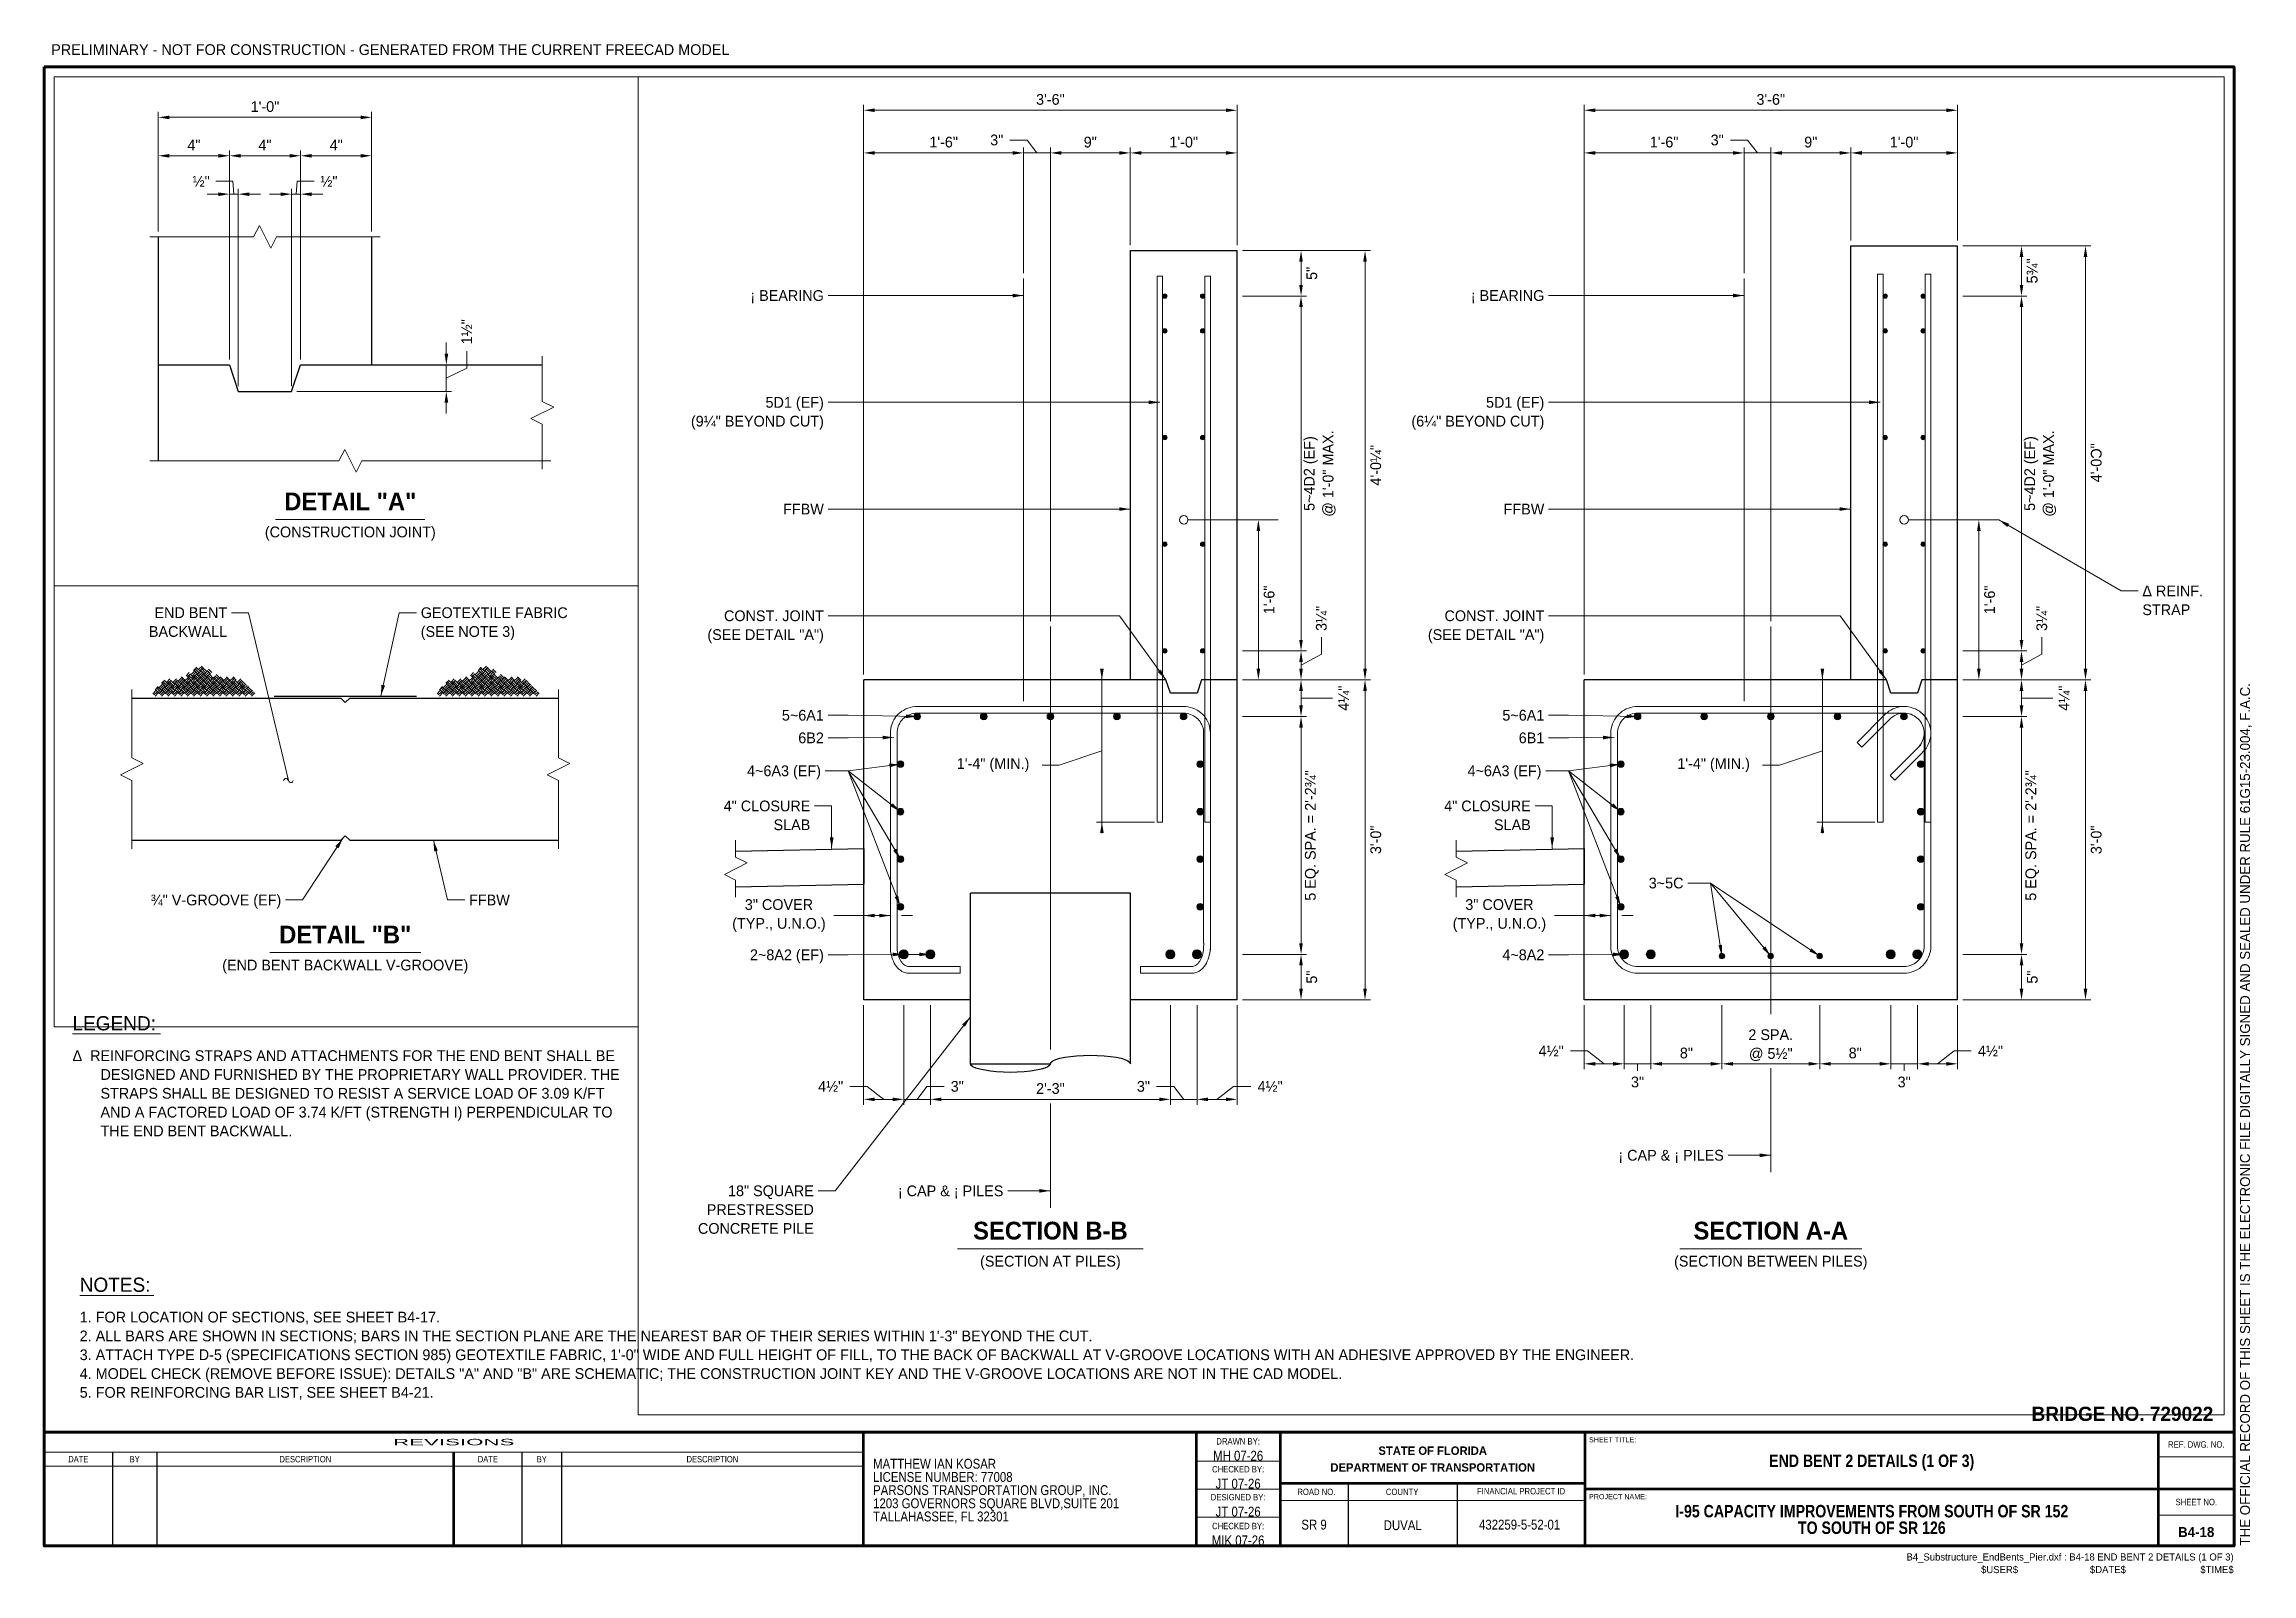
# Paper-space layout 'B4-18 END BENT 2 DETAILS (1 OF 3)' of a CAD drawing. Extents: x 0.07 to 1.36, y 0.01 to 0.9.
# The model-space entities are those that its viewports show. They can reach past a viewport. Long polylines and large blocks are cut down to what shows.
import ezdxf
from ezdxf.enums import TextEntityAlignment as Align

# ---------------------------------------------------------------- set-up
doc = ezdxf.new("R2010")
doc.units = 21
doc.header["$MEASUREMENT"] = 0
for name, pattern in [('DGN2', [0.12, 0.08, -0.04]), ('DGN4', [0.336, 0.2, -0.053, 0.03, -0.053]), ('DGN7', [0.726, 0.59, -0.053, 0.03, -0.053])]:
    doc.linetypes.add(name, pattern=pattern)
doc.layers.add('ActivePts-ConstElements', color=14, linetype='Continuous', lineweight=0, plot=False)
doc.layers.add('ClipBorder_dp', color=2, linetype='DGN2', lineweight=9, plot=False)
for name, color, linetype, lineweight in [('Border', 7, 'Continuous', 15), ('CL_Major', 1, 'DGN7', 9), ('CL_Minor', 7, 'DGN4', 9), ('Dimension', 7, 'Continuous', 9), ('Leader', 7, 'Continuous', 9), ('Patterning', 1, 'Continuous', 15), ('PileConc', 3, 'Continuous', 30), ('Rebar', 2, 'Continuous', 15), ('Rebar2', 2, 'Continuous', 15), ('SubStrConc', 3, 'Continuous', 30), ('SubStrConc2', 3, 'Continuous', 30), ('SubStrConc_h', 3, 'DGN2', 30), ('Symbols', 7, 'Continuous', 15), ('TextMisc', 7, 'Continuous', 13), ('TextStructShtNo', 7, 'Continuous', 9), ('TextStructures', 7, 'Continuous', 9), ('TextStructuresLabel', 7, 'Continuous', 0), ('WallMSEPanel', 3, 'Continuous', 30)]:
    doc.layers.add(name, color=color, linetype=linetype, lineweight=lineweight)
doc.styles.add('FDOT (Medium)', font='FDOT.ttf')
doc.styles.add('FDOT (Small)', font='FDOT.ttf')
doc.styles.add('FDOT Bold (Large)', font='FDOTBold.ttf')
doc.styles.add('FDOT Bold (Medium)', font='FDOTBold.ttf')
doc.styles.add('FDOT Structures', font='FDOT.ttf')
doc.styles.add('FDOT Structures Annotation', font='FDOT.ttf')
doc.styles.add('Style-Arial', font='arial.ttf')
doc.styles.add('Style-FDOT Bold', font='FDOTBold.ttf')
doc.styles.add('Style-FDOT Imprint Bold', font='FDOTImprintBold.ttf')
doc.styles.add('Style-FDOT Mono', font='FDOTMono.ttf')

psp = doc.layouts.new('B4-18 END BENT 2 DETAILS (1 OF 3)')

# ---------------------------------------------------------------- texts
at = {"layer": 'Border', "style": 'FDOT Structures'}
psp.add_text('PRELIMINARY - NOT FOR CONSTRUCTION - GENERATED FROM THE CURRENT FREECAD MODEL', height=0.0063, dxfattribs=at).set_placement((0.0708, 0.8967), align=Align.BOTTOM_LEFT)
at = {"layer": 'TextStructures', "style": 'FDOT (Medium)'}
for s, p in [('LEGEND:', (0.0833, 0.3354)), ('NOTES:', (0.0875, 0.1822))]:
    psp.add_text(s, height=0.00833, dxfattribs=at).set_placement(p, align=Align.TOP_LEFT)
at = {"layer": 'TextStructures', "char_height": 0.0063, "attachment_point": 1, "line_spacing_factor": 1.05, "style": 'FDOT Structures'}
for s, insert, width in [('\\pxi-2.6,l2.6;Δ  REINFORCING STRAPS AND ATTACHMENTS FOR THE END BENT SHALL BE DESIGNED AND FURNISHED BY THE PROPRIETARY WALL PROVIDER. THE STRAPS SHALL BE DESIGNED TO RESIST A SERVICE LOAD OF 3.09 K/FT AND A FACTORED LOAD OF 3.74 K/FT (STRENGTH I) PERPENDICULAR TO THE END BENT BACKWALL.', (0.0833, 0.3154), 0.327281), ('\\pxi-2.6,l2.6;1. FOR LOCATION OF SECTIONS, SEE SHEET B4-17.\\P2. ALL BARS ARE SHOWN IN SECTIONS; BARS IN THE SECTION PLANE ARE THE NEAREST BAR OF THEIR SERIES WITHIN 1\'-3" BEYOND THE CUT.\\P3. ATTACH TYPE D-5 (SPECIFICATIONS SECTION 985) GEOTEXTILE FABRIC, 1\'-0" WIDE AND FULL HEIGHT OF FILL, TO THE BACK OF BACKWALL AT V-GROOVE LOCATIONS WITH AN ADHESIVE APPROVED BY THE ENGINEER.\\P4. MODEL CHECK (REMOVE BEFORE ISSUE): DETAILS "A" AND "B" ARE SCHEMATIC; THE CONSTRUCTION JOINT KEY AND THE V-GROOVE LOCATIONS ARE NOT IN THE CAD MODEL.\\P5. FOR REINFORCING BAR LIST, SEE SHEET B4-21.', (0.0875, 0.1622), 1.11224)]:
    psp.add_mtext(s, dxfattribs=dict(at, insert=insert, width=width))

msp = doc.modelspace()

# ---------------------------------------------------------------- texts
at = {"layer": 'Border', "style": 'FDOT Structures'}
msp.add_text('3/4" = 1\'-0"', height=0.1008, dxfattribs=at).set_placement((720, -12.493), align=Align.TOP_LEFT)
at = {"layer": 'Dimension', "attachment_point": 5, "line_spacing_factor": 1.05, "style": 'FDOT Structures Annotation', "bg_fill": 3, "box_fill_scale": 1.1, "bg_fill_color": 0}
for s, insert, char_height in [('½"', (737.4, -0.437), 0.0504), ('½"', (737.999, -0.437), 0.0504), ('3"', (723.361, -0.487), 0.1008), ('3"', (730.116, -0.487), 0.1008), ('2 SPA.\\P@ 5½"', (730.618, -8.973), 0.1008), ('4½"', (728.559, -9.027), 0.1008), ('4½"', (732.678, -9.027), 0.1008), ('4½"', (721.804, -9.36), 0.1008), ('3"', (722.991, -9.36), 0.1008), ('3"', (724.736, -9.36), 0.1008), ('4½"', (725.924, -9.36), 0.1008), ('3"', (729.369, -9.319), 0.1008), ('3"', (731.869, -9.319), 0.1008)]:
    msp.add_mtext(s, dxfattribs=dict(at, insert=insert, char_height=char_height))
at = {"layer": 'Dimension', "char_height": 0.1008, "attachment_point": 5, "rotation": 90, "line_spacing_factor": 1.05, "style": 'FDOT Structures Annotation', "bg_fill": 3, "box_fill_scale": 1.1, "bg_fill_color": 0}
for s, insert in [('5~4D2 (EF)\\P@ 1\'-0" MAX.', (726.389, -3.614)), ('3¼"', (726.405, -4.972)), ('3¼"', (733.16, -4.972)), ('4¼"', (726.614, -5.72)), ('4¼"', (733.369, -5.72))]:
    msp.add_mtext(s, dxfattribs=dict(at, insert=insert))
at = {"layer": 'TextStructures', "style": 'FDOT Structures'}
for s, height, p in [('¡ BEARING', 0.1008, (721.74, -1.945)), ('¡ BEARING', 0.1008, (728.495, -1.945)), ('¾" V-GROOVE (EF)', 0.0756, (742.966, -2.208)), ('FFBW', 0.1008, (721.74, -3.947)), ('FFBW', 0.1008, (728.495, -3.947)), ('5~6A1', 0.1008, (721.74, -5.88)), ('5~6A1', 0.1008, (728.495, -5.88)), ('6B2', 0.1008, (721.74, -6.092)), ('6B1', 0.1008, (728.495, -6.092)), ('4~6A3 (EF)', 0.1008, (721.713, -6.401)), ('4~6A3 (EF)', 0.1008, (728.468, -6.401)), ('3~5C', 0.1008, (729.8, -7.453)), ('2~8A2 (EF)', 0.1008, (721.74, -8.126)), ('4~8A2', 0.1008, (728.495, -8.126)), ('¡ CAP & ¡ PILES', 0.1008, (730.178, -10.005)), ('¡ CAP & ¡ PILES', 0.1008, (723.423, -10.339))]:
    msp.add_text(s, height=height, dxfattribs=at).set_placement(p, align=Align.MIDDLE_RIGHT)
at = {"layer": 'TextStructures'}
for s, height, style, p in [('DETAIL "A"', 0.0833, 'FDOT Bold (Large)', (738.099, -2.004)), ('(CONSTRUCTION JOINT)', 0.0504, 'FDOT Structures', (738.099, -2.121)), ('DETAIL "B"', 0.125, 'FDOT Bold (Large)', (743.416, -2.551)), ('(END BENT BACKWALL V-GROOVE)', 0.0756, 'FDOT Structures', (743.416, -2.726)), ('SECTION B-B', 0.16667, 'FDOT Bold (Large)', (723.864, -10.845)), ('SECTION A-A', 0.16667, 'FDOT Bold (Large)', (730.618, -10.845)), ('(SECTION AT PILES)', 0.1008, 'FDOT Structures', (723.864, -11.079)), ('(SECTION BETWEEN PILES)', 0.1008, 'FDOT Structures', (730.618, -11.079))]:
    msp.add_text(s, height=height, dxfattribs=dict(at, style=style)).set_placement(p, align=Align.BOTTOM_CENTER)
at = {"layer": 'TextStructures', "style": 'FDOT Structures'}
msp.add_text('FFBW', height=0.0756, dxfattribs=at).set_placement((744.287, -2.208), align=Align.MIDDLE_LEFT)
at = {"layer": 'TextStructures', "line_spacing_factor": 1.05, "style": 'FDOT Structures'}
for s, insert, char_height, attachment_point in [('END BENT\\PBACKWALL', (742.586, -0.15), 0.0756, 3), ('GEOTEXTILE FABRIC\\P(SEE NOTE 3)', (743.947, -0.15), 0.0756, 1), ('5D1 (EF)\\P(9¼" BEYOND CUT)', (721.74, -2.896), 0.1008, 3), ('5D1 (EF)\\P(6¼" BEYOND CUT)', (728.495, -2.896), 0.1008, 3), ('Δ REINF.\\PSTRAP', (734.102, -4.664), 0.1008, 1), ('CONST. JOINT\\P(SEE DETAIL "A")', (721.74, -4.897), 0.1008, 3), ('CONST. JOINT\\P(SEE DETAIL "A")', (728.495, -4.897), 0.1008, 3), ('4" CLOSURE\\PSLAB', (721.613, -6.68), 0.1008, 3), ('4" CLOSURE\\PSLAB', (728.368, -6.68), 0.1008, 3), ('18" SQUARE\\PPRESTRESSED\\PCONCRETE PILE', (721.646, -10.288), 0.1008, 3)]:
    msp.add_mtext(s, dxfattribs=dict(at, insert=insert, char_height=char_height, attachment_point=attachment_point))

# ---------------------------------------------------------------- blocks, each defined once
blk = doc.blocks.new('11x17 Structures Sheet Border')
at = {"layer": 'Border', "lineweight": 80}
blk.add_line((1.329161, 0.070862), (0.045879, 0.070862), dxfattribs=at)
at = {"layer": 'Border', "linetype": 'Continuous', "lineweight": 53}
for p, q in [((0.52586, 0.070862), (0.52586, 0.004198)), ((0.720852, 0.070862), (0.720852, 0.004198)), ((0.770195, 0.070862), (0.770195, 0.004198)), ((0.948855, 0.004198), (0.948855, 0.070862)), ((1.284845, 0.004198), (1.284845, 0.070862)), ((0.28587, 0.0043), (0.28587, 0.059196)), ((0.770195, 0.040863), (0.948855, 0.040863)), ((1.329161, 0.03753), (0.948855, 0.03753))]:
    blk.add_line(p, q, dxfattribs=at)
at = {"layer": 'Border', "linetype": 'Continuous', "lineweight": 13}
for p, q in [((0.52586, 0.059196), (0.045879, 0.059196)), ((0.720852, 0.053848), (0.770195, 0.053848)), ((1.329161, 0.056343), (1.284845, 0.056343)), ((0.52586, 0.050863), (0.045879, 0.050863)), ((0.720852, 0.037466), (0.770195, 0.037466)), ((0.770195, 0.030863), (0.948855, 0.030863)), ((0.720852, 0.021083), (0.770195, 0.021083)), ((1.329161, 0.022295), (1.284845, 0.022295))]:
    blk.add_line(p, q, dxfattribs=at)
at = {"layer": 'Border', "linetype": 'Continuous', "lineweight": 30}
for p, q in [((0.085878, 0.059196), (0.085878, 0.0043)), ((0.111928, 0.059196), (0.111928, 0.003858)), ((0.325868, 0.059196), (0.325868, 0.0043)), ((0.349011, 0.059196), (0.349011, 0.003858)), ((0.810066, 0.040863), (0.810066, 0.004198)), ((0.873836, 0.040863), (0.873836, 0.004198))]:
    blk.add_line(p, q, dxfattribs=at)
at = {"layer": 'Border', "lineweight": 80, "flags": 128}
blk.add_lwpolyline([(0.045879, 0.87083), (1.329161, 0.87083), (1.329161, 0.004198), (0.045879, 0.004198)], close=True, dxfattribs=at)
at = {"layer": 'ActivePts-ConstElements', "linetype": 'Continuous', "lineweight": 0, "flags": 1}
for tag in ['SheetTitle_Top', 'SheetTitle_Bottom', 'Company_City', 'Company_Zip', 'Company_Phone', 'County_Middle', 'Company_Name', 'Company_Street', 'Company_State', 'Company_Fax', 'County_Top', 'County_Bottom', 'License_Number', 'Professional_Name', 'Professional_Type', 'Financial_Project_Id', 'Road_Number', 'RoadwayID', 'Bridge_Number', 'Designed_By', 'Designed_By_Date', 'Drawing_Checked_By', 'Drawing_Checked_By_Date', 'Design_Checked_By', 'Design_Checked_By_Date', 'Bridge_Project_Description', 'Bridge_Project_Description_Top', 'Bridge_Project_Description_Bottom', 'FAC_Note', 'Drawn_By', 'Drawn_By_Date']:
    blk.add_attdef(tag, (0, 0), '', height=0.007292, dxfattribs=at)
at = {"layer": 'TextMisc', "linetype": 'Continuous', "insert": (1.332633, 0.004388), "char_height": 0.005833, "attachment_point": 1, "rotation": 90, "line_spacing_factor": 0.9, "style": 'FDOT (Small)'}
blk.add_mtext('THE OFFICIAL RECORD OF THIS SHEET IS THE ELECTRONIC FILE DIGITALLY SIGNED AND SEALED UNDER RULE 61G15-23.004, F.A.C.', dxfattribs=at)
at = {"layer": 'TextStructures', "lineweight": 13, "style": 'Style-Arial'}
for s, height, width, p in [('REVISIONS', 0.003753, 2.491007, (0.28587, 0.065029)), ('REF. DWG. NO.', 0.00375, 0.861083, (1.307003, 0.063602)), ('SHEET NO.', 0.00375, 0.861083, (1.307003, 0.029912))]:
    blk.add_text(s, height=height, dxfattribs=dict(at, width=width)).set_placement(p, align=Align.MIDDLE_CENTER)
at = {"layer": 'TextStructures', "lineweight": 0, "style": 'Style-Arial'}
for s, height, rotation, width, p in [('DATE', 0.003736, 359.869253, 0.849615, (0.065879, 0.055029)), ('DESCRIPTION', 0.003752, 360, 0.845673, (0.198899, 0.055029)), ('DATE', 0.003736, 360, 0.849615, (0.305869, 0.055029)), ('DESCRIPTION', 0.003752, 360, 0.845673, (0.437436, 0.055029))]:
    blk.add_text(s, height=height, rotation=rotation, dxfattribs=dict(at, width=width)).set_placement(p, align=Align.MIDDLE_CENTER)
for s, height, width, p in [('BY', 0.003753, 0.846461, (0.098903, 0.055029)), ('BY', 0.003753, 0.846461, (0.33744, 0.055029)), ('ROAD NO.', 0.003736, 0.862747, (0.791352, 0.035863)), ('COUNTY', 0.003753, 0.860866, (0.841616, 0.035863)), ('FINANCIAL PROJECT ID', 0.003753, 0.8602, (0.91132, 0.036273))]:
    blk.add_text(s, height=height, dxfattribs=dict(at, width=width)).set_placement(p, align=Align.MIDDLE_CENTER)
at = {"layer": 'TextStructures', "lineweight": 13}
for s, insert, char_height, attachment_point, line_spacing_factor, style in [(' BRIDGE NO. 729022', (1.316956, 0.081523), 0.008333, 6, 0.6, 'FDOT Bold (Medium)'), ('\\H1x;\\W0.864865;MH 07-26', (0.745524, 0.05702), 0.005781, 5, 0.6, 'Style-FDOT Mono'), ('STATE OF FLORIDA\\PDEPARTMENT OF TRANSPORTATION\\P', (0.859525, 0.055042), 0.004921, 5, 1.197447, 'Style-FDOT Imprint Bold'), ('\\H1x;\\W0.864865;JT 07-26', (0.745524, 0.040638), 0.005781, 5, 0.6, 'Style-FDOT Mono'), ('\\H1x;\\W0.864865;JT 07-26', (0.745524, 0.024256), 0.005781, 5, 0.6, 'Style-FDOT Mono'), ('\\H1x;\\W0.864865; \\PDUVAL\\P ', (0.841951, 0.016296), 0.005781, 5, 0.801269, 'Style-FDOT Mono'), ('\\H1x;\\W0.864865;432259-5-52-01', (0.910454, 0.016618), 0.005781, 5, 0.6, 'Style-FDOT Mono'), ('\\H1x;\\W0.864865;MIK 07-26', (0.745524, 0.007371), 0.005781, 5, 0.6, 'Style-FDOT Mono')]:
    blk.add_mtext(s, dxfattribs=dict(at, insert=insert, char_height=char_height, attachment_point=attachment_point, line_spacing_factor=line_spacing_factor, style=style))
at = {"layer": 'TextStructures', "lineweight": 0, "style": 'Style-Arial'}
for s, insert, char_height, attachment_point, line_spacing_factor in [('\\H1x;\\W0.863416;DRAWN BY:', (0.745524, 0.065471), 0.003736, 5, 1.302295), ('SHEET TITLE:', (0.951124, 0.066366), 0.002998, 4, 1.475197), ('\\H1x;\\W0.863416;CHECKED BY:', (0.745524, 0.049089), 0.003736, 5, 1.302295), ('\\H1x;\\W0.863416;DESIGNED BY:', (0.745524, 0.032707), 0.003736, 5, 1.302295), ('PROJECT NAME:\\P', (0.951124, 0.033034), 0.002998, 4, 1.475197), ('\\H1x;\\W0.863416;CHECKED BY:', (0.745524, 0.015821), 0.003736, 5, 1.302295)]:
    blk.add_mtext(s, dxfattribs=dict(at, insert=insert, char_height=char_height, attachment_point=attachment_point, line_spacing_factor=line_spacing_factor))
at = {"layer": 'TextStructures', "lineweight": 13, "char_height": 0.005781, "style": 'Style-FDOT Mono'}
for s, insert, width, attachment_point, line_spacing_factor in [('\\H1x;\\W0.864865;MATTHEW IAN KOSAR\\PLICENSE NUMBER: 77008\\PPARSONS TRANSPORTATION GROUP, INC.\\P1203 GOVERNORS SQUARE BLVD,SUITE 201\\PTALLAHASSEE, FL 32301', (0.531613, 0.036341), 0.185826, 4, 0.801269), ('\\H1x;\\W0.864865;SR 9', (0.789996, 0.016618), 0.0574, 5, 0.6)]:
    blk.add_mtext(s, dxfattribs=dict(at, insert=insert, width=width, attachment_point=attachment_point, line_spacing_factor=line_spacing_factor))
at = {"layer": 'TextStructuresLabel', "lineweight": 30, "char_height": 0.007292, "attachment_point": 5, "style": 'Style-FDOT Bold'}
for s, insert, width, line_spacing_factor in [('\\fFDOT Bold|b1|i0|c00|p7;\\H1x;\\W0.849998; ', (1.11685, 0.061314), 0.278381, 0.6), ('\\fFDOT Bold|b1|i0|c00|p7;\\H1x;\\W0.849998; ', (1.11685, 0.044648), 0.278381, 0.6), ('\\fFDOT Bold|b1|i0|c00|p7;\\H1x;\\W0.849998;I-95 CAPACITY IMPROVEMENTS FROM SOUTH OF SR 152 TO SOUTH OF SR 126', (1.11685, 0.019649), 0.23333, 0.798592), ('\\fFDOT Bold|b1|i0|c00|p7;\\H1x;\\W0.849998; ', (1.11685, 0.027982), 0.278381, 0.6), ('\\fFDOT Bold|b1|i0|c00|p7;\\H1x;\\W0.849998; ', (1.11685, 0.011316), 0.278381, 0.6)]:
    blk.add_mtext(s, dxfattribs=dict(at, insert=insert, width=width, line_spacing_factor=line_spacing_factor))
blk = doc.blocks.new('Structures Sheet Number-Title B4-18')
at = {"layer": 'TextMisc', "char_height": 0.004167, "attachment_point": 3, "line_spacing_factor": 1.019993, "style": 'FDOT (Small)'}
for s, insert in [('B4_Substructure_EndBents_Pier.dxf : B4-18 END BENT 2 DETAILS (1 OF 3)', (-0.000217, -0.004396)), ('$USER$', (-0.126551, -0.011792)), ('$DATE$', (-0.063384, -0.011792)), ('$TIME$', (-0.000217, -0.011792))]:
    blk.add_mtext(s, dxfattribs=dict(at, insert=insert))
at = {"layer": 'TextStructShtNo', "lineweight": 30, "insert": (-0.022158, 0.008076), "char_height": 0.005833, "attachment_point": 5, "line_spacing_factor": 0.6, "style": 'Style-FDOT Bold'}
blk.add_mtext('B4-18', dxfattribs=at)
at = {"layer": 'TextStructures', "lineweight": 30, "insert": (-0.212311, 0.048783), "char_height": 0.007292, "width": 0.2776, "attachment_point": 5, "line_spacing_factor": 0.6, "style": 'Style-FDOT Bold'}
blk.add_mtext('\\H1x;\\W0.849998;END BENT 2 DETAILS (1 OF 3)', dxfattribs=at)

# ---------------------------------------------------------------- hatches: boundary and pattern name
at = {"layer": 'Rebar'}
h = msp.add_hatch(color=256, dxfattribs=at)
h.dxf.hatch_style = 1
edge = h.paths.add_edge_path()
edge.add_arc((724.937, -1.95), 0.0208, 0, 360)
h = msp.add_hatch(color=256, dxfattribs=at)
h.dxf.hatch_style = 1
edge = h.paths.add_edge_path()
edge.add_arc((725.291, -1.95), 0.0208, 0, 360)
h = msp.add_hatch(color=256, dxfattribs=at)
h.dxf.hatch_style = 1
edge = h.paths.add_edge_path()
edge.add_arc((731.691, -1.95), 0.0208, 0, 360)
h = msp.add_hatch(color=256, dxfattribs=at)
h.dxf.hatch_style = 1
edge = h.paths.add_edge_path()
edge.add_arc((732.046, -1.95), 0.0208, 0, 360)
h = msp.add_hatch(color=256, dxfattribs=at)
h.dxf.hatch_style = 1
edge = h.paths.add_edge_path()
edge.add_arc((724.937, -2.277), 0.0208, 0, 360)
h = msp.add_hatch(color=256, dxfattribs=at)
h.dxf.hatch_style = 1
edge = h.paths.add_edge_path()
edge.add_arc((725.291, -2.277), 0.0208, 0, 360)
h = msp.add_hatch(color=256, dxfattribs=at)
h.dxf.hatch_style = 1
edge = h.paths.add_edge_path()
edge.add_arc((731.691, -2.277), 0.0208, 0, 360)
h = msp.add_hatch(color=256, dxfattribs=at)
h.dxf.hatch_style = 1
edge = h.paths.add_edge_path()
edge.add_arc((732.046, -2.277), 0.0208, 0, 360)
h = msp.add_hatch(color=256, dxfattribs=at)
h.dxf.hatch_style = 1
edge = h.paths.add_edge_path()
edge.add_arc((724.937, -3.277), 0.0208, 0, 360)
h = msp.add_hatch(color=256, dxfattribs=at)
h.dxf.hatch_style = 1
edge = h.paths.add_edge_path()
edge.add_arc((725.291, -3.277), 0.0208, 0, 360)
h = msp.add_hatch(color=256, dxfattribs=at)
h.dxf.hatch_style = 1
edge = h.paths.add_edge_path()
edge.add_arc((731.691, -3.277), 0.0208, 0, 360)
h = msp.add_hatch(color=256, dxfattribs=at)
h.dxf.hatch_style = 1
edge = h.paths.add_edge_path()
edge.add_arc((732.046, -3.277), 0.0208, 0, 360)
h = msp.add_hatch(color=256, dxfattribs=at)
h.dxf.hatch_style = 1
edge = h.paths.add_edge_path()
edge.add_arc((724.937, -4.277), 0.0208, 0, 360)
h = msp.add_hatch(color=256, dxfattribs=at)
h.dxf.hatch_style = 1
edge = h.paths.add_edge_path()
edge.add_arc((725.291, -4.277), 0.0208, 0, 360)
h = msp.add_hatch(color=256, dxfattribs=at)
h.dxf.hatch_style = 1
edge = h.paths.add_edge_path()
edge.add_arc((731.691, -4.277), 0.0208, 0, 360)
h = msp.add_hatch(color=256, dxfattribs=at)
h.dxf.hatch_style = 1
edge = h.paths.add_edge_path()
edge.add_arc((732.046, -4.277), 0.0208, 0, 360)
h = msp.add_hatch(color=256, dxfattribs=at)
h.dxf.hatch_style = 1
edge = h.paths.add_edge_path()
edge.add_arc((724.937, -5.277), 0.0208, 0, 360)
h = msp.add_hatch(color=256, dxfattribs=at)
h.dxf.hatch_style = 1
edge = h.paths.add_edge_path()
edge.add_arc((725.291, -5.277), 0.0208, 0, 360)
h = msp.add_hatch(color=256, dxfattribs=at)
h.dxf.hatch_style = 1
edge = h.paths.add_edge_path()
edge.add_arc((731.691, -5.277), 0.0208, 0, 360)
h = msp.add_hatch(color=256, dxfattribs=at)
h.dxf.hatch_style = 1
edge = h.paths.add_edge_path()
edge.add_arc((732.046, -5.277), 0.0208, 0, 360)
h = msp.add_hatch(color=256, dxfattribs=at)
h.dxf.hatch_style = 1
edge = h.paths.add_edge_path()
edge.add_arc((722.615, -5.892), 0.0312, 0, 360)
h = msp.add_hatch(color=256, dxfattribs=at)
h.dxf.hatch_style = 1
edge = h.paths.add_edge_path()
edge.add_arc((723.239, -5.892), 0.0312, 0, 360)
h = msp.add_hatch(color=256, dxfattribs=at)
h.dxf.hatch_style = 1
edge = h.paths.add_edge_path()
edge.add_arc((723.864, -5.892), 0.0312, 0, 360)
h = msp.add_hatch(color=256, dxfattribs=at)
h.dxf.hatch_style = 1
edge = h.paths.add_edge_path()
edge.add_arc((724.488, -5.892), 0.0312, 0, 360)
h = msp.add_hatch(color=256, dxfattribs=at)
h.dxf.hatch_style = 1
edge = h.paths.add_edge_path()
edge.add_arc((725.113, -5.892), 0.0312, 0, 360)
h = msp.add_hatch(color=256, dxfattribs=at)
h.dxf.hatch_style = 1
edge = h.paths.add_edge_path()
edge.add_arc((729.37, -5.892), 0.0312, 0, 360)
h = msp.add_hatch(color=256, dxfattribs=at)
h.dxf.hatch_style = 1
edge = h.paths.add_edge_path()
edge.add_arc((729.994, -5.892), 0.0312, 0, 360)
h = msp.add_hatch(color=256, dxfattribs=at)
h.dxf.hatch_style = 1
edge = h.paths.add_edge_path()
edge.add_arc((730.618, -5.892), 0.0312, 0, 360)
h = msp.add_hatch(color=256, dxfattribs=at)
h.dxf.hatch_style = 1
edge = h.paths.add_edge_path()
edge.add_arc((731.243, -5.892), 0.0312, 0, 360)
h = msp.add_hatch(color=256, dxfattribs=at)
h.dxf.hatch_style = 1
edge = h.paths.add_edge_path()
edge.add_arc((731.867, -5.892), 0.0312, 0, 360)
h = msp.add_hatch(color=256, dxfattribs=at)
h.dxf.hatch_style = 1
edge = h.paths.add_edge_path()
edge.add_arc((722.458, -6.338), 0.0312, 0, 360)
h = msp.add_hatch(color=256, dxfattribs=at)
h.dxf.hatch_style = 1
edge = h.paths.add_edge_path()
edge.add_arc((725.269, -6.338), 0.0312, 0, 360)
h = msp.add_hatch(color=256, dxfattribs=at)
h.dxf.hatch_style = 1
edge = h.paths.add_edge_path()
edge.add_arc((729.213, -6.338), 0.0312, 0, 360)
h = msp.add_hatch(color=256, dxfattribs=at)
h.dxf.hatch_style = 1
edge = h.paths.add_edge_path()
edge.add_arc((732.024, -6.338), 0.0312, 0, 360)
h = msp.add_hatch(color=256, dxfattribs=at)
h.dxf.hatch_style = 1
edge = h.paths.add_edge_path()
edge.add_arc((722.458, -6.784), 0.0312, 0, 360)
h = msp.add_hatch(color=256, dxfattribs=at)
h.dxf.hatch_style = 1
edge = h.paths.add_edge_path()
edge.add_arc((725.269, -6.784), 0.0312, 0, 360)
h = msp.add_hatch(color=256, dxfattribs=at)
h.dxf.hatch_style = 1
edge = h.paths.add_edge_path()
edge.add_arc((729.213, -6.784), 0.0312, 0, 360)
h = msp.add_hatch(color=256, dxfattribs=at)
h.dxf.hatch_style = 1
edge = h.paths.add_edge_path()
edge.add_arc((732.024, -6.784), 0.0312, 0, 360)
h = msp.add_hatch(color=256, dxfattribs=at)
h.dxf.hatch_style = 1
edge = h.paths.add_edge_path()
edge.add_arc((722.458, -7.23), 0.0312, 0, 360)
h = msp.add_hatch(color=256, dxfattribs=at)
h.dxf.hatch_style = 1
edge = h.paths.add_edge_path()
edge.add_arc((725.269, -7.23), 0.0312, 0, 360)
h = msp.add_hatch(color=256, dxfattribs=at)
h.dxf.hatch_style = 1
edge = h.paths.add_edge_path()
edge.add_arc((729.213, -7.23), 0.0312, 0, 360)
h = msp.add_hatch(color=256, dxfattribs=at)
h.dxf.hatch_style = 1
edge = h.paths.add_edge_path()
edge.add_arc((732.024, -7.23), 0.0312, 0, 360)
h = msp.add_hatch(color=256, dxfattribs=at)
h.dxf.hatch_style = 1
edge = h.paths.add_edge_path()
edge.add_arc((722.458, -7.676), 0.0312, 0, 360)
h = msp.add_hatch(color=256, dxfattribs=at)
h.dxf.hatch_style = 1
edge = h.paths.add_edge_path()
edge.add_arc((725.269, -7.676), 0.0312, 0, 360)
h = msp.add_hatch(color=256, dxfattribs=at)
h.dxf.hatch_style = 1
edge = h.paths.add_edge_path()
edge.add_arc((729.213, -7.676), 0.0312, 0, 360)
h = msp.add_hatch(color=256, dxfattribs=at)
h.dxf.hatch_style = 1
edge = h.paths.add_edge_path()
edge.add_arc((732.024, -7.676), 0.0312, 0, 360)
h = msp.add_hatch(color=256, dxfattribs=at)
h.dxf.hatch_style = 1
edge = h.paths.add_edge_path()
edge.add_arc((722.489, -8.122), 0.0417, 0, 360)
h = msp.add_hatch(color=256, dxfattribs=at)
h.dxf.hatch_style = 1
edge = h.paths.add_edge_path()
edge.add_arc((722.739, -8.122), 0.0417, 0, 360)
h = msp.add_hatch(color=256, dxfattribs=at)
h.dxf.hatch_style = 1
edge = h.paths.add_edge_path()
edge.add_arc((724.989, -8.122), 0.0417, 0, 360)
h = msp.add_hatch(color=256, dxfattribs=at)
h.dxf.hatch_style = 1
edge = h.paths.add_edge_path()
edge.add_arc((725.239, -8.122), 0.0417, 0, 360)
h = msp.add_hatch(color=256, dxfattribs=at)
h.dxf.hatch_style = 1
edge = h.paths.add_edge_path()
edge.add_arc((729.243, -8.122), 0.0417, 0, 360)
h = msp.add_hatch(color=256, dxfattribs=at)
h.dxf.hatch_style = 1
edge = h.paths.add_edge_path()
edge.add_arc((729.493, -8.122), 0.0417, 0, 360)
h = msp.add_hatch(color=256, dxfattribs=at)
h.dxf.hatch_style = 1
edge = h.paths.add_edge_path()
edge.add_arc((730.16, -8.138), 0.026, 0, 360)
h = msp.add_hatch(color=256, dxfattribs=at)
h.dxf.hatch_style = 1
edge = h.paths.add_edge_path()
edge.add_arc((730.618, -8.138), 0.026, 0, 360)
h = msp.add_hatch(color=256, dxfattribs=at)
h.dxf.hatch_style = 1
edge = h.paths.add_edge_path()
edge.add_arc((731.077, -8.138), 0.026, 0, 360)
h = msp.add_hatch(color=256, dxfattribs=at)
h.dxf.hatch_style = 1
edge = h.paths.add_edge_path()
edge.add_arc((731.743, -8.122), 0.0417, 0, 360)
h = msp.add_hatch(color=256, dxfattribs=at)
h.dxf.hatch_style = 1
edge = h.paths.add_edge_path()
edge.add_arc((731.993, -8.122), 0.0417, 0, 360)

# ---------------------------------------------------------------- linework, layer by layer
at = {"layer": 'CL_Major', "ltscale": 1.333333}
for p, q in [((723.864, -9.014), (723.864, -5.048)), ((730.618, -8.681), (730.618, -5.048)), ((730.618, -10.165), (730.618, -9.188)), ((723.864, -10.499), (723.864, -9.521))]:
    msp.add_line(p, q, dxfattribs=at)
at = {"layer": 'CL_Minor', "ltscale": 1.333333}
for p, q in [((723.613, -5.748), (723.613, -1.785)), ((730.368, -5.748), (730.368, -1.785))]:
    msp.add_line(p, q, dxfattribs=at)
at = {"layer": 'Dimension'}
for p, q in [((722.113, -5.497), (722.113, -0.157)), ((725.614, -1.473), (725.614, -0.157)), ((728.868, -5.497), (728.868, -0.157)), ((732.369, -1.428), (732.369, -0.157)), ((737.199, -0.672), (737.199, -0.112)), ((737.251, -0.137), (738.147, -0.137)), ((738.199, -0.672), (738.199, -0.112)), ((722.218, -0.208), (725.51, -0.208)), ((728.972, -0.208), (732.265, -0.208)), ((737.199, -0.672), (737.199, -0.292)), ((737.533, -1.272), (737.533, -0.292)), ((737.533, -1.272), (737.533, -0.292)), ((737.866, -1.272), (737.866, -0.292)), ((737.866, -1.272), (737.866, -0.292)), ((738.199, -0.672), (738.199, -0.292)), ((737.251, -0.317), (737.481, -0.317)), ((737.585, -0.317), (737.814, -0.317)), ((737.918, -0.317), (738.147, -0.317)), ((737.533, -1.272), (737.533, -0.472)), ((737.533, -0.497), (737.574, -0.497)), ((737.574, -1.397), (737.574, -0.472)), ((737.626, -0.497), (737.678, -0.497)), ((737.772, -0.497), (737.72, -0.497)), ((737.824, -1.397), (737.824, -0.472)), ((737.824, -0.497), (737.866, -0.497)), ((737.866, -1.272), (737.866, -0.472)), ((722.113, -5.497), (722.113, -0.557)), ((722.218, -0.608), (723.509, -0.608)), ((723.509, -0.608), (723.405, -0.608)), ((723.613, -1.735), (723.613, -0.557)), ((723.613, -1.735), (723.613, -0.557)), ((723.613, -0.608), (723.864, -0.608)), ((723.864, -4.997), (723.864, -0.557)), ((723.864, -4.997), (723.864, -0.557)), ((723.968, -0.608), (724.072, -0.608)), ((723.968, -0.608), (724.509, -0.608)), ((724.613, -1.473), (724.613, -0.557)), ((724.613, -1.473), (724.613, -0.557)), ((724.718, -0.608), (725.51, -0.608)), ((725.614, -1.473), (725.614, -0.557)), ((728.868, -5.497), (728.868, -0.557)), ((728.972, -0.608), (730.264, -0.608)), ((730.264, -0.608), (730.16, -0.608)), ((730.368, -1.735), (730.368, -0.557)), ((730.368, -1.735), (730.368, -0.557)), ((730.368, -0.608), (730.618, -0.608)), ((730.618, -4.997), (730.618, -0.557)), ((730.618, -4.997), (730.618, -0.557)), ((730.723, -0.608), (730.827, -0.608)), ((730.723, -0.608), (731.264, -0.608)), ((731.368, -1.428), (731.368, -0.557)), ((731.368, -1.428), (731.368, -0.557)), ((731.472, -0.608), (732.265, -0.608)), ((732.369, -1.428), (732.369, -0.557)), ((738.549, -1.245), (738.549, -1.193)), ((738.549, -1.422), (738.549, -1.297)), ((737.849, -1.422), (738.574, -1.422)), ((725.664, -1.524), (726.264, -1.524)), ((725.664, -1.524), (726.864, -1.524)), ((732.419, -1.479), (733.019, -1.479)), ((732.419, -1.479), (733.619, -1.479)), ((738.549, -1.474), (738.549, -1.526)), ((726.214, -1.846), (726.214, -1.628)), ((726.814, -5.444), (726.814, -1.628)), ((732.969, -1.846), (732.969, -1.583)), ((733.569, -5.444), (733.569, -1.583)), ((725.664, -1.95), (726.264, -1.95)), ((725.664, -1.95), (726.264, -1.95)), ((732.419, -1.95), (733.019, -1.95)), ((732.419, -1.95), (733.019, -1.95)), ((725.814, -5.444), (725.814, -4.152)), ((732.569, -5.444), (732.569, -4.152)), ((725.664, -5.277), (726.264, -5.277)), ((725.664, -5.277), (726.264, -5.277)), ((732.419, -5.277), (733.019, -5.277)), ((732.419, -5.277), (733.019, -5.277)), ((726.214, -5.444), (726.214, -5.381)), ((732.969, -5.444), (732.969, -5.381)), ((724.347, -5.444), (724.347, -6.985)), ((731.102, -5.444), (731.102, -6.985)), ((725.664, -5.548), (725.864, -5.548)), ((725.664, -5.548), (726.264, -5.548)), ((725.664, -5.548), (726.264, -5.548)), ((732.419, -5.548), (732.619, -5.548)), ((732.419, -5.548), (733.019, -5.548)), ((732.419, -5.548), (733.019, -5.548)), ((726.214, -5.788), (726.214, -5.652)), ((726.814, -8.444), (726.814, -5.652)), ((732.969, -5.788), (732.969, -5.652)), ((733.569, -8.444), (733.569, -5.652)), ((725.664, -5.892), (726.264, -5.892)), ((725.664, -5.892), (726.264, -5.892)), ((732.419, -5.892), (733.019, -5.892)), ((732.419, -5.892), (733.019, -5.892)), ((726.214, -8.018), (726.214, -5.996)), ((732.969, -8.018), (732.969, -5.996)), ((724.839, -6.881), (724.296, -6.881)), ((731.594, -6.881), (731.051, -6.881)), ((722.009, -7.758), (721.905, -7.758)), ((722.364, -7.758), (722.113, -7.758)), ((722.468, -7.758), (722.572, -7.758)), ((728.764, -7.758), (728.66, -7.758)), ((729.118, -7.758), (728.868, -7.758)), ((729.223, -7.758), (729.327, -7.758)), ((725.664, -8.122), (726.264, -8.122)), ((725.664, -8.122), (726.264, -8.122)), ((732.419, -8.122), (733.019, -8.122)), ((732.419, -8.122), (733.019, -8.122)), ((726.214, -8.444), (726.214, -8.226)), ((732.969, -8.444), (732.969, -8.226)), ((725.664, -8.548), (726.264, -8.548)), ((725.664, -8.548), (726.864, -8.548)), ((732.419, -8.548), (733.019, -8.548)), ((732.419, -8.548), (733.619, -8.548)), ((722.113, -8.598), (722.113, -9.531)), ((722.489, -8.598), (722.489, -9.531)), ((722.489, -8.598), (722.489, -9.531)), ((722.739, -8.598), (722.739, -9.531)), ((722.739, -8.598), (722.739, -9.531)), ((724.989, -8.598), (724.989, -9.531)), ((724.989, -8.598), (724.989, -9.531)), ((725.239, -8.598), (725.239, -9.531)), ((725.239, -8.598), (725.239, -9.531)), ((725.614, -8.598), (725.614, -9.531)), ((728.868, -8.598), (728.868, -9.198)), ((729.244, -8.598), (729.244, -9.198)), ((729.244, -8.598), (729.244, -9.198)), ((729.494, -8.598), (729.494, -9.198)), ((729.494, -8.598), (729.494, -9.198)), ((730.16, -8.598), (730.16, -9.198)), ((730.16, -8.598), (730.16, -9.198)), ((731.077, -8.598), (731.077, -9.198)), ((731.077, -8.598), (731.077, -9.198)), ((731.744, -8.598), (731.744, -9.198)), ((731.744, -8.598), (731.744, -9.198)), ((731.994, -8.598), (731.994, -9.198)), ((731.994, -8.598), (731.994, -9.198)), ((732.369, -8.598), (732.369, -9.198)), ((728.972, -9.148), (729.139, -9.148)), ((729.139, -9.148), (729.035, -9.148)), ((729.244, -9.148), (729.494, -9.148)), ((729.598, -9.148), (729.702, -9.148)), ((729.598, -9.148), (730.056, -9.148)), ((731.181, -9.148), (731.639, -9.148)), ((731.639, -9.148), (731.535, -9.148)), ((731.744, -9.148), (731.994, -9.148)), ((732.098, -9.148), (732.202, -9.148)), ((732.098, -9.148), (732.265, -9.148)), ((722.218, -9.481), (722.384, -9.481)), ((722.384, -9.481), (722.28, -9.481)), ((722.489, -9.481), (722.739, -9.481)), ((722.843, -9.481), (722.947, -9.481)), ((722.843, -9.481), (724.884, -9.481)), ((724.884, -9.481), (724.78, -9.481)), ((724.989, -9.481), (725.239, -9.481)), ((725.343, -9.481), (725.447, -9.481)), ((725.343, -9.481), (725.51, -9.481))]:
    msp.add_line(p, q, dxfattribs=at)
for points in [[(723.485, -0.487), (723.645, -0.487), (723.738, -0.608)], [(730.24, -0.487), (730.4, -0.487), (730.493, -0.608)], [(723.786, -6.348), (723.946, -6.348), (724.347, -6.214)], [(730.541, -6.348), (730.701, -6.348), (731.102, -6.214)], [(721.835, -7.758), (722.239, -7.758)], [(728.59, -7.758), (728.993, -7.758)], [(728.74, -9.027), (728.9, -9.027), (729.056, -9.148)], [(732.497, -9.027), (732.337, -9.027), (732.181, -9.148)], [(721.985, -9.36), (722.145, -9.36), (722.301, -9.481)], [(722.867, -9.36), (722.707, -9.36), (722.614, -9.481)], [(724.86, -9.36), (725.02, -9.36), (725.114, -9.481)], [(725.742, -9.36), (725.582, -9.36), (725.426, -9.481)]]:
    msp.add_lwpolyline(points, dxfattribs=at)
for points in [[(722.218, -0.225), (722.113, -0.208), (722.218, -0.191)], [(725.51, -0.191), (725.614, -0.208), (725.51, -0.225)], [(728.972, -0.225), (728.868, -0.208), (728.972, -0.191)], [(732.265, -0.191), (732.369, -0.208), (732.265, -0.225)], [(737.251, -0.146), (737.199, -0.137), (737.251, -0.129)], [(738.147, -0.129), (738.199, -0.137), (738.147, -0.146)], [(737.251, -0.326), (737.199, -0.317), (737.251, -0.309)], [(737.481, -0.309), (737.533, -0.317), (737.481, -0.326)], [(737.585, -0.326), (737.533, -0.317), (737.585, -0.309)], [(737.814, -0.309), (737.866, -0.317), (737.814, -0.326)], [(737.918, -0.326), (737.866, -0.317), (737.918, -0.309)], [(738.147, -0.309), (738.199, -0.317), (738.147, -0.326)], [(737.626, -0.506), (737.574, -0.497), (737.626, -0.489)], [(737.772, -0.489), (737.824, -0.497), (737.772, -0.506)], [(722.218, -0.625), (722.113, -0.608), (722.218, -0.591)], [(723.509, -0.591), (723.613, -0.608), (723.509, -0.625)], [(723.509, -0.591), (723.613, -0.608), (723.509, -0.625)], [(723.968, -0.625), (723.864, -0.608), (723.968, -0.591)], [(723.968, -0.625), (723.864, -0.608), (723.968, -0.591)], [(724.509, -0.591), (724.613, -0.608), (724.509, -0.625)], [(724.718, -0.625), (724.613, -0.608), (724.718, -0.591)], [(725.51, -0.591), (725.614, -0.608), (725.51, -0.625)], [(728.972, -0.625), (728.868, -0.608), (728.972, -0.591)], [(730.264, -0.591), (730.368, -0.608), (730.264, -0.625)], [(730.264, -0.591), (730.368, -0.608), (730.264, -0.625)], [(730.723, -0.625), (730.618, -0.608), (730.723, -0.591)], [(730.723, -0.625), (730.618, -0.608), (730.723, -0.591)], [(731.264, -0.591), (731.368, -0.608), (731.264, -0.625)], [(731.472, -0.625), (731.368, -0.608), (731.472, -0.591)], [(732.265, -0.591), (732.369, -0.608), (732.265, -0.625)], [(738.558, -1.245), (738.549, -1.297), (738.541, -1.245)], [(738.541, -1.474), (738.549, -1.422), (738.558, -1.474)], [(726.797, -1.628), (726.814, -1.524), (726.831, -1.628)], [(733.552, -1.583), (733.569, -1.479), (733.586, -1.583)], [(726.197, -2.054), (726.214, -1.95), (726.231, -2.054)], [(732.952, -2.054), (732.969, -1.95), (732.986, -2.054)], [(725.797, -4.152), (725.814, -4.048), (725.831, -4.152)], [(732.552, -4.152), (732.569, -4.048), (732.586, -4.152)], [(726.231, -5.173), (726.214, -5.277), (726.197, -5.173)], [(732.986, -5.173), (732.969, -5.277), (732.952, -5.173)], [(726.197, -5.381), (726.214, -5.277), (726.231, -5.381)], [(732.952, -5.381), (732.969, -5.277), (732.986, -5.381)], [(724.364, -5.444), (724.347, -5.548), (724.33, -5.444)], [(725.831, -5.444), (725.814, -5.548), (725.797, -5.444)], [(726.231, -5.444), (726.214, -5.548), (726.197, -5.444)], [(726.831, -5.444), (726.814, -5.548), (726.797, -5.444)], [(731.119, -5.444), (731.102, -5.548), (731.085, -5.444)], [(732.586, -5.444), (732.569, -5.548), (732.552, -5.444)], [(732.986, -5.444), (732.969, -5.548), (732.952, -5.444)], [(733.586, -5.444), (733.569, -5.548), (733.552, -5.444)], [(726.197, -5.652), (726.214, -5.548), (726.231, -5.652)], [(726.797, -5.652), (726.814, -5.548), (726.831, -5.652)], [(732.952, -5.652), (732.969, -5.548), (732.986, -5.652)], [(733.552, -5.652), (733.569, -5.548), (733.586, -5.652)], [(726.231, -5.788), (726.214, -5.892), (726.197, -5.788)], [(732.986, -5.788), (732.969, -5.892), (732.952, -5.788)], [(726.197, -5.996), (726.214, -5.892), (726.231, -5.996)], [(732.952, -5.996), (732.969, -5.892), (732.986, -5.996)], [(724.33, -6.985), (724.347, -6.881), (724.364, -6.985)], [(731.085, -6.985), (731.102, -6.881), (731.119, -6.985)], [(722.218, -7.775), (722.113, -7.758), (722.218, -7.741)], [(722.259, -7.741), (722.364, -7.758), (722.259, -7.775)], [(728.972, -7.775), (728.868, -7.758), (728.972, -7.741)], [(729.014, -7.741), (729.118, -7.758), (729.014, -7.775)], [(726.231, -8.018), (726.214, -8.122), (726.197, -8.018)], [(732.986, -8.018), (732.969, -8.122), (732.952, -8.018)], [(726.831, -8.444), (726.814, -8.548), (726.797, -8.444)], [(733.586, -8.444), (733.569, -8.548), (733.552, -8.444)], [(728.972, -9.165), (728.868, -9.148), (728.972, -9.131)], [(729.139, -9.131), (729.244, -9.148), (729.139, -9.165)], [(729.139, -9.131), (729.244, -9.148), (729.139, -9.165)], [(729.598, -9.165), (729.494, -9.148), (729.598, -9.131)], [(729.598, -9.165), (729.494, -9.148), (729.598, -9.131)], [(730.056, -9.131), (730.16, -9.148), (730.056, -9.165)], [(730.264, -9.165), (730.16, -9.148), (730.264, -9.131)], [(730.973, -9.131), (731.077, -9.148), (730.973, -9.165)], [(731.181, -9.165), (731.077, -9.148), (731.181, -9.131)], [(731.639, -9.131), (731.744, -9.148), (731.639, -9.165)], [(731.639, -9.131), (731.744, -9.148), (731.639, -9.165)], [(732.098, -9.165), (731.994, -9.148), (732.098, -9.131)], [(732.098, -9.165), (731.994, -9.148), (732.098, -9.131)], [(732.265, -9.131), (732.369, -9.148), (732.265, -9.165)], [(722.218, -9.498), (722.113, -9.481), (722.218, -9.464)], [(722.384, -9.464), (722.489, -9.481), (722.384, -9.498)], [(722.384, -9.464), (722.489, -9.481), (722.384, -9.498)], [(722.843, -9.498), (722.739, -9.481), (722.843, -9.464)], [(722.843, -9.498), (722.739, -9.481), (722.843, -9.464)], [(724.884, -9.464), (724.989, -9.481), (724.884, -9.498)], [(724.884, -9.464), (724.989, -9.481), (724.884, -9.498)], [(725.343, -9.498), (725.239, -9.481), (725.343, -9.464)], [(725.343, -9.498), (725.239, -9.481), (725.343, -9.464)], [(725.51, -9.464), (725.614, -9.481), (725.51, -9.498)]]:
    msp.add_solid(points, dxfattribs=at)
at = {"layer": 'Leader'}
for p, q in [((721.967, -6.401), (721.753, -6.401)), ((722.458, -6.338), (721.967, -6.401)), ((722.458, -7.676), (721.967, -6.401)), ((722.458, -7.23), (721.967, -6.401)), ((722.458, -6.784), (721.967, -6.401)), ((728.722, -6.401), (728.508, -6.401)), ((729.213, -6.338), (728.722, -6.401)), ((729.213, -7.676), (728.722, -6.401)), ((729.213, -7.23), (728.722, -6.401)), ((729.213, -6.784), (728.722, -6.401)), ((730.053, -7.453), (729.84, -7.453)), ((730.16, -8.138), (730.053, -7.453)), ((730.618, -8.138), (730.053, -7.453)), ((731.077, -8.138), (730.053, -7.453)), ((722.489, -8.122), (722.739, -8.122))]:
    msp.add_line(p, q, dxfattribs=at)
for points in [[(743.016, -1.368), (742.736, -0.188), (742.616, -0.188)], [(743.666, -0.774), (743.796, -0.188), (743.916, -0.188)], [(742.981, -1.368), (742.987, -1.36), (742.993, -1.354), (742.999, -1.352), (743.005, -1.354), (743.01, -1.36), (743.016, -1.368), (743.022, -1.376), (743.028, -1.381), (743.034, -1.384), (743.04, -1.381), (743.045, -1.376), (743.051, -1.368)], [(743.401, -1.772), (743.116, -2.208), (742.996, -2.208)], [(744.036, -1.788), (744.136, -2.208), (744.256, -2.208)], [(723.613, -1.945), (721.967, -1.945), (721.78, -1.945)], [(730.368, -1.945), (728.722, -1.945), (728.535, -1.945)], [(724.89, -2.946), (721.967, -2.946), (721.78, -2.946)], [(731.645, -2.946), (728.722, -2.946), (728.535, -2.946)], [(724.613, -3.947), (721.967, -3.947), (721.78, -3.947)], [(731.368, -3.947), (728.722, -3.947), (728.535, -3.947)], [(732.755, -4.048), (733.902, -4.714), (734.062, -4.714)], [(724.947, -5.548), (724.513, -4.948), (721.78, -4.948)], [(731.702, -5.548), (731.268, -4.948), (728.535, -4.948)], [(722.615, -5.892), (721.967, -5.88), (721.78, -5.88)], [(729.37, -5.892), (728.722, -5.88), (728.535, -5.88)], [(722.395, -6.088), (721.967, -6.092), (721.78, -6.092)], [(729.15, -6.088), (728.722, -6.092), (728.535, -6.092)], [(721.813, -7.13), (721.813, -6.73), (721.653, -6.73)], [(728.568, -7.13), (728.568, -6.73), (728.408, -6.73)], [(722.489, -8.122), (721.967, -8.126), (721.78, -8.126)], [(729.243, -8.122), (728.722, -8.126), (728.535, -8.126)], [(730.618, -10.005), (730.218, -10.005)], [(723.864, -10.339), (723.464, -10.339)]]:
    msp.add_lwpolyline(points, dxfattribs=at)
for points in [[(743.666, -0.774), (743.671, -0.695), (743.696, -0.7)], [(743.401, -1.772), (743.369, -1.845), (743.347, -1.83)], [(744.036, -1.788), (744.067, -1.861), (744.042, -1.867)], [(723.613, -1.945), (723.509, -1.963), (723.509, -1.928)], [(730.368, -1.945), (730.264, -1.963), (730.264, -1.928)], [(724.89, -2.946), (724.786, -2.963), (724.786, -2.929)], [(731.645, -2.946), (731.54, -2.963), (731.54, -2.929)], [(724.613, -3.947), (724.509, -3.964), (724.509, -3.93)], [(731.368, -3.947), (731.264, -3.964), (731.264, -3.93)], [(732.755, -4.048), (732.854, -4.085), (732.836, -4.115)], [(724.947, -5.548), (724.872, -5.474), (724.9, -5.453)], [(731.702, -5.548), (731.627, -5.474), (731.655, -5.453)], [(722.615, -5.892), (722.51, -5.907), (722.511, -5.873)], [(729.37, -5.892), (729.265, -5.907), (729.266, -5.873)], [(722.395, -6.088), (722.291, -6.106), (722.291, -6.072)], [(729.15, -6.088), (729.046, -6.106), (729.045, -6.072)], [(722.458, -6.338), (722.357, -6.368), (722.352, -6.334)], [(729.213, -6.338), (729.112, -6.368), (729.107, -6.334)], [(722.458, -6.784), (722.365, -6.734), (722.386, -6.706)], [(729.213, -6.784), (729.12, -6.734), (729.141, -6.706)], [(721.813, -7.13), (721.796, -7.026), (721.831, -7.026)], [(728.568, -7.13), (728.551, -7.026), (728.586, -7.026)], [(722.458, -7.23), (722.39, -7.149), (722.42, -7.132)], [(729.213, -7.23), (729.145, -7.149), (729.175, -7.132)], [(722.458, -7.676), (722.404, -7.585), (722.437, -7.573)], [(729.213, -7.676), (729.159, -7.585), (729.191, -7.573)], [(730.16, -8.138), (730.127, -8.037), (730.161, -8.032)], [(730.618, -8.138), (730.539, -8.068), (730.566, -8.046)], [(731.077, -8.138), (730.981, -8.094), (731, -8.065)], [(722.489, -8.122), (722.385, -8.14), (722.384, -8.105)], [(722.739, -8.122), (722.635, -8.139), (722.635, -8.105)], [(729.243, -8.122), (729.139, -8.14), (729.139, -8.105)], [(723.114, -8.708), (723.063, -8.801), (723.036, -8.779)], [(730.618, -10.005), (730.514, -10.023), (730.514, -9.988)], [(723.864, -10.339), (723.759, -10.356), (723.759, -10.321)]]:
    msp.add_solid(points, dxfattribs=at)
at = {"layer": 'Patterning'}
for p, q in [((742.297, -0.631), (742.319, -0.608)), ((742.305, -0.639), (742.328, -0.617)), ((742.333, -0.622), (742.356, -0.6)), ((742.342, -0.631), (742.364, -0.608)), ((742.35, -0.594), (742.373, -0.571)), ((742.35, -0.639), (742.373, -0.617)), ((742.379, -0.617), (742.356, -0.594)), ((742.387, -0.608), (742.364, -0.585)), ((742.396, -0.6), (742.373, -0.577)), ((742.379, -0.622), (742.401, -0.6)), ((742.387, -0.585), (742.41, -0.563)), ((742.387, -0.631), (742.41, -0.608)), ((742.396, -0.594), (742.418, -0.571)), ((742.396, -0.639), (742.418, -0.617)), ((742.424, -0.617), (742.401, -0.594)), ((742.432, -0.608), (742.41, -0.585)), ((742.441, -0.6), (742.418, -0.577)), ((742.424, -0.622), (742.446, -0.6)), ((742.432, -0.631), (742.455, -0.608)), ((742.441, -0.639), (742.463, -0.617)), ((742.469, -0.617), (742.446, -0.594)), ((742.478, -0.608), (742.455, -0.585)), ((744.297, -0.631), (744.319, -0.608)), ((744.305, -0.639), (744.328, -0.617)), ((744.333, -0.622), (744.356, -0.6)), ((744.342, -0.631), (744.364, -0.608)), ((744.35, -0.594), (744.373, -0.571)), ((744.35, -0.639), (744.373, -0.617)), ((744.379, -0.617), (744.356, -0.594)), ((744.387, -0.608), (744.364, -0.585)), ((744.396, -0.6), (744.373, -0.577)), ((744.379, -0.622), (744.401, -0.6)), ((744.387, -0.585), (744.41, -0.563)), ((744.387, -0.631), (744.41, -0.608)), ((744.396, -0.594), (744.418, -0.571)), ((744.396, -0.639), (744.418, -0.617)), ((744.424, -0.617), (744.401, -0.594)), ((744.432, -0.608), (744.41, -0.585)), ((744.441, -0.6), (744.418, -0.577)), ((744.424, -0.622), (744.446, -0.6)), ((744.432, -0.631), (744.455, -0.608)), ((744.441, -0.639), (744.463, -0.617)), ((744.469, -0.617), (744.446, -0.594)), ((744.478, -0.608), (744.455, -0.585)), ((742.079, -0.73), (742.101, -0.707)), ((742.116, -0.744), (742.093, -0.721)), ((742.124, -0.735), (742.101, -0.713)), ((742.107, -0.713), (742.13, -0.69)), ((742.116, -0.721), (742.138, -0.699)), ((742.124, -0.684), (742.147, -0.662)), ((742.124, -0.73), (742.147, -0.707)), ((742.152, -0.707), (742.13, -0.684)), ((742.161, -0.699), (742.138, -0.676)), ((742.161, -0.744), (742.138, -0.721)), ((742.169, -0.69), (742.147, -0.667)), ((742.169, -0.735), (742.147, -0.713)), ((742.152, -0.713), (742.175, -0.69)), ((742.161, -0.676), (742.183, -0.653)), ((742.161, -0.721), (742.183, -0.699)), ((742.169, -0.684), (742.192, -0.662)), ((742.169, -0.73), (742.192, -0.707)), ((742.198, -0.707), (742.175, -0.684)), ((742.206, -0.699), (742.183, -0.676)), ((742.206, -0.744), (742.183, -0.721)), ((742.215, -0.69), (742.192, -0.667)), ((742.215, -0.735), (742.192, -0.713)), ((742.198, -0.713), (742.22, -0.69)), ((742.206, -0.676), (742.229, -0.653)), ((742.206, -0.721), (742.229, -0.699)), ((742.215, -0.684), (742.237, -0.662)), ((742.215, -0.73), (742.237, -0.707)), ((742.243, -0.707), (742.22, -0.684)), ((742.251, -0.699), (742.229, -0.676)), ((742.251, -0.744), (742.229, -0.721)), ((742.26, -0.69), (742.237, -0.667)), ((742.26, -0.735), (742.237, -0.713)), ((742.243, -0.667), (742.265, -0.645)), ((742.243, -0.713), (742.265, -0.69)), ((742.251, -0.676), (742.274, -0.653)), ((742.251, -0.721), (742.274, -0.699)), ((742.26, -0.684), (742.282, -0.662)), ((742.26, -0.73), (742.282, -0.707)), ((742.288, -0.662), (742.265, -0.639)), ((742.288, -0.707), (742.265, -0.684)), ((742.297, -0.699), (742.274, -0.676)), ((742.297, -0.744), (742.274, -0.721)), ((742.305, -0.69), (742.282, -0.667)), ((742.305, -0.735), (742.282, -0.713)), ((742.288, -0.667), (742.311, -0.645)), ((742.288, -0.713), (742.311, -0.69)), ((742.297, -0.676), (742.319, -0.653)), ((742.297, -0.721), (742.319, -0.699)), ((742.305, -0.684), (742.328, -0.662)), ((742.305, -0.73), (742.328, -0.707)), ((742.333, -0.662), (742.311, -0.639)), ((742.333, -0.707), (742.311, -0.684)), ((742.342, -0.653), (742.319, -0.631)), ((742.342, -0.699), (742.319, -0.676)), ((742.342, -0.744), (742.319, -0.721)), ((742.35, -0.645), (742.328, -0.622)), ((742.35, -0.69), (742.328, -0.667)), ((742.35, -0.735), (742.328, -0.713)), ((742.333, -0.667), (742.356, -0.645)), ((742.333, -0.713), (742.356, -0.69)), ((742.342, -0.676), (742.364, -0.653)), ((742.342, -0.721), (742.364, -0.699)), ((742.35, -0.684), (742.373, -0.662)), ((742.35, -0.73), (742.373, -0.707)), ((742.379, -0.662), (742.356, -0.639)), ((742.379, -0.707), (742.356, -0.684)), ((742.387, -0.653), (742.364, -0.631)), ((742.387, -0.699), (742.364, -0.676)), ((742.387, -0.744), (742.364, -0.721)), ((742.396, -0.645), (742.373, -0.622)), ((742.396, -0.69), (742.373, -0.667)), ((742.396, -0.735), (742.373, -0.713)), ((742.379, -0.667), (742.401, -0.645)), ((742.379, -0.713), (742.401, -0.69)), ((742.387, -0.676), (742.41, -0.653)), ((742.387, -0.721), (742.41, -0.699)), ((742.396, -0.684), (742.418, -0.662)), ((742.396, -0.73), (742.418, -0.707)), ((742.424, -0.662), (742.401, -0.639)), ((742.424, -0.707), (742.401, -0.684)), ((742.432, -0.653), (742.41, -0.631)), ((742.432, -0.699), (742.41, -0.676)), ((742.432, -0.744), (742.41, -0.721)), ((742.441, -0.645), (742.418, -0.622)), ((742.441, -0.69), (742.418, -0.667)), ((742.441, -0.735), (742.418, -0.713)), ((742.424, -0.667), (742.446, -0.645)), ((742.424, -0.713), (742.446, -0.69)), ((742.432, -0.676), (742.455, -0.653)), ((742.432, -0.721), (742.455, -0.699)), ((742.441, -0.684), (742.463, -0.662)), ((742.441, -0.73), (742.463, -0.707)), ((742.469, -0.662), (742.446, -0.639)), ((742.469, -0.707), (742.446, -0.684)), ((742.478, -0.653), (742.455, -0.631)), ((742.478, -0.699), (742.455, -0.676)), ((742.478, -0.744), (742.455, -0.721)), ((742.486, -0.645), (742.463, -0.622)), ((742.486, -0.69), (742.463, -0.667)), ((742.486, -0.735), (742.463, -0.713)), ((742.469, -0.667), (742.492, -0.645)), ((742.469, -0.713), (742.492, -0.69)), ((742.478, -0.676), (742.5, -0.653)), ((742.478, -0.721), (742.5, -0.699)), ((742.486, -0.684), (742.509, -0.662)), ((742.486, -0.73), (742.509, -0.707)), ((742.514, -0.662), (742.492, -0.639)), ((742.514, -0.707), (742.492, -0.684)), ((742.523, -0.653), (742.5, -0.631)), ((742.523, -0.699), (742.5, -0.676)), ((742.523, -0.744), (742.5, -0.721)), ((742.531, -0.645), (742.509, -0.622)), ((742.531, -0.69), (742.509, -0.667)), ((742.531, -0.735), (742.509, -0.713)), ((742.514, -0.667), (742.537, -0.645)), ((742.514, -0.713), (742.537, -0.69)), ((742.523, -0.676), (742.545, -0.653)), ((742.523, -0.721), (742.545, -0.699)), ((742.531, -0.684), (742.554, -0.662)), ((742.531, -0.73), (742.554, -0.707)), ((742.56, -0.662), (742.537, -0.639)), ((742.56, -0.707), (742.537, -0.684)), ((742.568, -0.699), (742.545, -0.676)), ((742.568, -0.744), (742.545, -0.721)), ((742.577, -0.69), (742.554, -0.667)), ((742.577, -0.735), (742.554, -0.713)), ((742.56, -0.667), (742.582, -0.645)), ((742.56, -0.713), (742.582, -0.69)), ((742.568, -0.676), (742.591, -0.653)), ((742.568, -0.721), (742.591, -0.699)), ((742.577, -0.684), (742.599, -0.662)), ((742.577, -0.73), (742.599, -0.707)), ((742.605, -0.662), (742.582, -0.639)), ((742.605, -0.707), (742.582, -0.684)), ((742.613, -0.699), (742.591, -0.676)), ((742.613, -0.744), (742.591, -0.721)), ((742.622, -0.69), (742.599, -0.667)), ((742.622, -0.735), (742.599, -0.713)), ((742.605, -0.667), (742.627, -0.645)), ((742.605, -0.713), (742.627, -0.69)), ((742.613, -0.676), (742.636, -0.653)), ((742.613, -0.721), (742.636, -0.699)), ((742.622, -0.684), (742.644, -0.662)), ((742.622, -0.73), (742.644, -0.707)), ((742.65, -0.662), (742.627, -0.639)), ((742.65, -0.707), (742.627, -0.684)), ((742.659, -0.699), (742.636, -0.676)), ((742.659, -0.744), (742.636, -0.721)), ((742.667, -0.69), (742.644, -0.667)), ((742.667, -0.735), (742.644, -0.713)), ((742.65, -0.713), (742.673, -0.69)), ((742.659, -0.676), (742.681, -0.653)), ((742.659, -0.721), (742.681, -0.699)), ((742.667, -0.684), (742.69, -0.662)), ((742.667, -0.73), (742.69, -0.707)), ((742.695, -0.707), (742.673, -0.684)), ((742.704, -0.699), (742.681, -0.676)), ((742.704, -0.744), (742.681, -0.721)), ((742.712, -0.69), (742.69, -0.667)), ((742.712, -0.735), (742.69, -0.713)), ((742.695, -0.713), (742.718, -0.69)), ((742.704, -0.721), (742.726, -0.699)), ((742.712, -0.73), (742.735, -0.707)), ((742.749, -0.744), (742.726, -0.721)), ((742.758, -0.735), (742.735, -0.713)), ((744.079, -0.73), (744.101, -0.707)), ((744.116, -0.744), (744.093, -0.721)), ((744.124, -0.735), (744.101, -0.713)), ((744.107, -0.713), (744.13, -0.69)), ((744.116, -0.721), (744.138, -0.699)), ((744.124, -0.684), (744.147, -0.662)), ((744.124, -0.73), (744.147, -0.707)), ((744.152, -0.707), (744.13, -0.684)), ((744.161, -0.699), (744.138, -0.676)), ((744.161, -0.744), (744.138, -0.721)), ((744.169, -0.69), (744.147, -0.667)), ((744.169, -0.735), (744.147, -0.713)), ((744.152, -0.713), (744.175, -0.69)), ((744.161, -0.676), (744.183, -0.653)), ((744.161, -0.721), (744.183, -0.699)), ((744.169, -0.684), (744.192, -0.662)), ((744.169, -0.73), (744.192, -0.707)), ((744.198, -0.707), (744.175, -0.684)), ((744.206, -0.699), (744.183, -0.676)), ((744.206, -0.744), (744.183, -0.721)), ((744.215, -0.69), (744.192, -0.667)), ((744.215, -0.735), (744.192, -0.713)), ((744.198, -0.713), (744.22, -0.69)), ((744.206, -0.676), (744.229, -0.653)), ((744.206, -0.721), (744.229, -0.699)), ((744.215, -0.684), (744.237, -0.662)), ((744.215, -0.73), (744.237, -0.707)), ((744.243, -0.707), (744.22, -0.684)), ((744.251, -0.699), (744.229, -0.676)), ((744.251, -0.744), (744.229, -0.721)), ((744.26, -0.69), (744.237, -0.667)), ((744.26, -0.735), (744.237, -0.713)), ((744.243, -0.667), (744.265, -0.645)), ((744.243, -0.713), (744.265, -0.69)), ((744.251, -0.676), (744.274, -0.653)), ((744.251, -0.721), (744.274, -0.699)), ((744.26, -0.684), (744.282, -0.662)), ((744.26, -0.73), (744.282, -0.707)), ((744.288, -0.662), (744.265, -0.639)), ((744.288, -0.707), (744.265, -0.684)), ((744.297, -0.699), (744.274, -0.676)), ((744.297, -0.744), (744.274, -0.721)), ((744.305, -0.69), (744.282, -0.667)), ((744.305, -0.735), (744.282, -0.713)), ((744.288, -0.667), (744.311, -0.645)), ((744.288, -0.713), (744.311, -0.69)), ((744.297, -0.676), (744.319, -0.653)), ((744.297, -0.721), (744.319, -0.699)), ((744.305, -0.684), (744.328, -0.662)), ((744.305, -0.73), (744.328, -0.707)), ((744.333, -0.662), (744.311, -0.639)), ((744.333, -0.707), (744.311, -0.684)), ((744.342, -0.653), (744.319, -0.631)), ((744.342, -0.699), (744.319, -0.676)), ((744.342, -0.744), (744.319, -0.721)), ((744.35, -0.645), (744.328, -0.622)), ((744.35, -0.69), (744.328, -0.667)), ((744.35, -0.735), (744.328, -0.713)), ((744.333, -0.667), (744.356, -0.645)), ((744.333, -0.713), (744.356, -0.69)), ((744.342, -0.676), (744.364, -0.653)), ((744.342, -0.721), (744.364, -0.699)), ((744.35, -0.684), (744.373, -0.662)), ((744.35, -0.73), (744.373, -0.707)), ((744.379, -0.662), (744.356, -0.639)), ((744.379, -0.707), (744.356, -0.684)), ((744.387, -0.653), (744.364, -0.631)), ((744.387, -0.699), (744.364, -0.676)), ((744.387, -0.744), (744.364, -0.721)), ((744.396, -0.645), (744.373, -0.622)), ((744.396, -0.69), (744.373, -0.667)), ((744.396, -0.735), (744.373, -0.713)), ((744.379, -0.667), (744.401, -0.645)), ((744.379, -0.713), (744.401, -0.69)), ((744.387, -0.676), (744.41, -0.653)), ((744.387, -0.721), (744.41, -0.699)), ((744.396, -0.684), (744.418, -0.662)), ((744.396, -0.73), (744.418, -0.707)), ((744.424, -0.662), (744.401, -0.639)), ((744.424, -0.707), (744.401, -0.684)), ((744.432, -0.653), (744.41, -0.631)), ((744.432, -0.699), (744.41, -0.676)), ((744.432, -0.744), (744.41, -0.721)), ((744.441, -0.645), (744.418, -0.622)), ((744.441, -0.69), (744.418, -0.667)), ((744.441, -0.735), (744.418, -0.713)), ((744.424, -0.667), (744.446, -0.645)), ((744.424, -0.713), (744.446, -0.69)), ((744.432, -0.676), (744.455, -0.653)), ((744.432, -0.721), (744.455, -0.699)), ((744.441, -0.684), (744.463, -0.662)), ((744.441, -0.73), (744.463, -0.707)), ((744.469, -0.662), (744.446, -0.639)), ((744.469, -0.707), (744.446, -0.684)), ((744.478, -0.653), (744.455, -0.631)), ((744.478, -0.699), (744.455, -0.676)), ((744.478, -0.744), (744.455, -0.721)), ((744.486, -0.645), (744.463, -0.622)), ((744.486, -0.69), (744.463, -0.667)), ((744.486, -0.735), (744.463, -0.713)), ((744.469, -0.667), (744.492, -0.645)), ((744.469, -0.713), (744.492, -0.69)), ((744.478, -0.676), (744.5, -0.653)), ((744.478, -0.721), (744.5, -0.699)), ((744.486, -0.684), (744.509, -0.662)), ((744.486, -0.73), (744.509, -0.707)), ((744.514, -0.662), (744.492, -0.639)), ((744.514, -0.707), (744.492, -0.684)), ((744.523, -0.653), (744.5, -0.631)), ((744.523, -0.699), (744.5, -0.676)), ((744.523, -0.744), (744.5, -0.721)), ((744.531, -0.645), (744.509, -0.622)), ((744.531, -0.69), (744.509, -0.667)), ((744.531, -0.735), (744.509, -0.713)), ((744.514, -0.667), (744.537, -0.645)), ((744.514, -0.713), (744.537, -0.69)), ((744.523, -0.676), (744.545, -0.653)), ((744.523, -0.721), (744.545, -0.699)), ((744.531, -0.684), (744.554, -0.662)), ((744.531, -0.73), (744.554, -0.707)), ((744.56, -0.662), (744.537, -0.639)), ((744.56, -0.707), (744.537, -0.684)), ((744.568, -0.699), (744.545, -0.676)), ((744.568, -0.744), (744.545, -0.721)), ((744.577, -0.69), (744.554, -0.667)), ((744.577, -0.735), (744.554, -0.713)), ((744.56, -0.667), (744.582, -0.645)), ((744.56, -0.713), (744.582, -0.69)), ((744.568, -0.676), (744.591, -0.653)), ((744.568, -0.721), (744.591, -0.699)), ((744.577, -0.684), (744.599, -0.662)), ((744.577, -0.73), (744.599, -0.707)), ((744.605, -0.662), (744.582, -0.639)), ((744.605, -0.707), (744.582, -0.684)), ((744.613, -0.699), (744.591, -0.676)), ((744.613, -0.744), (744.591, -0.721)), ((744.622, -0.69), (744.599, -0.667)), ((744.622, -0.735), (744.599, -0.713)), ((744.605, -0.667), (744.627, -0.645)), ((744.605, -0.713), (744.627, -0.69)), ((744.613, -0.676), (744.636, -0.653)), ((744.613, -0.721), (744.636, -0.699)), ((744.622, -0.684), (744.644, -0.662)), ((744.622, -0.73), (744.644, -0.707)), ((744.65, -0.662), (744.627, -0.639)), ((744.65, -0.707), (744.627, -0.684)), ((744.659, -0.699), (744.636, -0.676)), ((744.659, -0.744), (744.636, -0.721)), ((744.667, -0.69), (744.644, -0.667)), ((744.667, -0.735), (744.644, -0.713)), ((744.65, -0.713), (744.673, -0.69)), ((744.659, -0.676), (744.681, -0.653)), ((744.659, -0.721), (744.681, -0.699)), ((744.667, -0.684), (744.69, -0.662)), ((744.667, -0.73), (744.69, -0.707)), ((744.695, -0.707), (744.673, -0.684)), ((744.704, -0.699), (744.681, -0.676)), ((744.704, -0.744), (744.681, -0.721)), ((744.712, -0.69), (744.69, -0.667)), ((744.712, -0.735), (744.69, -0.713)), ((744.695, -0.713), (744.718, -0.69)), ((744.704, -0.721), (744.726, -0.699)), ((744.712, -0.73), (744.735, -0.707)), ((744.749, -0.744), (744.726, -0.721)), ((744.758, -0.735), (744.735, -0.713)), ((742.062, -0.758), (742.084, -0.735)), ((742.07, -0.766), (742.093, -0.744)), ((742.079, -0.775), (742.101, -0.752)), ((742.107, -0.752), (742.084, -0.73)), ((742.107, -0.758), (742.13, -0.735)), ((742.116, -0.766), (742.138, -0.744)), ((742.124, -0.775), (742.147, -0.752)), ((742.152, -0.752), (742.13, -0.73)), ((742.152, -0.758), (742.175, -0.735)), ((742.161, -0.766), (742.183, -0.744)), ((742.169, -0.775), (742.192, -0.752)), ((742.198, -0.752), (742.175, -0.73)), ((742.198, -0.758), (742.22, -0.735)), ((742.206, -0.766), (742.229, -0.744)), ((742.215, -0.775), (742.237, -0.752)), ((742.243, -0.752), (742.22, -0.73)), ((742.243, -0.758), (742.265, -0.735)), ((742.251, -0.766), (742.274, -0.744)), ((742.26, -0.775), (742.282, -0.752)), ((742.288, -0.752), (742.265, -0.73)), ((742.288, -0.758), (742.311, -0.735)), ((742.297, -0.766), (742.319, -0.744)), ((742.305, -0.775), (742.328, -0.752)), ((742.333, -0.752), (742.311, -0.73)), ((742.333, -0.758), (742.356, -0.735)), ((742.342, -0.766), (742.364, -0.744)), ((742.35, -0.775), (742.373, -0.752)), ((742.379, -0.752), (742.356, -0.73)), ((742.379, -0.758), (742.401, -0.735)), ((742.387, -0.766), (742.41, -0.744)), ((742.396, -0.775), (742.418, -0.752)), ((742.424, -0.752), (742.401, -0.73)), ((742.424, -0.758), (742.446, -0.735)), ((742.432, -0.766), (742.455, -0.744)), ((742.441, -0.775), (742.463, -0.752)), ((742.469, -0.752), (742.446, -0.73)), ((742.469, -0.758), (742.492, -0.735)), ((742.478, -0.766), (742.5, -0.744)), ((742.486, -0.775), (742.509, -0.752)), ((742.514, -0.752), (742.492, -0.73)), ((742.514, -0.758), (742.537, -0.735)), ((742.523, -0.766), (742.545, -0.744)), ((742.531, -0.775), (742.554, -0.752)), ((742.56, -0.752), (742.537, -0.73)), ((742.56, -0.758), (742.582, -0.735)), ((742.568, -0.766), (742.591, -0.744)), ((742.577, -0.775), (742.599, -0.752)), ((742.605, -0.752), (742.582, -0.73)), ((742.605, -0.758), (742.627, -0.735)), ((742.613, -0.766), (742.636, -0.744)), ((742.622, -0.775), (742.644, -0.752)), ((742.65, -0.752), (742.627, -0.73)), ((742.65, -0.758), (742.673, -0.735)), ((742.659, -0.766), (742.681, -0.744)), ((742.667, -0.775), (742.69, -0.752)), ((742.695, -0.752), (742.673, -0.73)), ((742.695, -0.758), (742.718, -0.735)), ((742.704, -0.766), (742.726, -0.744)), ((742.712, -0.775), (742.735, -0.752)), ((742.741, -0.752), (742.718, -0.73)), ((742.741, -0.758), (742.763, -0.735)), ((742.749, -0.766), (742.772, -0.744)), ((742.758, -0.775), (742.78, -0.752)), ((744.062, -0.758), (744.084, -0.735)), ((744.07, -0.766), (744.093, -0.744)), ((744.079, -0.775), (744.101, -0.752)), ((744.107, -0.752), (744.084, -0.73)), ((744.107, -0.758), (744.13, -0.735)), ((744.116, -0.766), (744.138, -0.744)), ((744.124, -0.775), (744.147, -0.752)), ((744.152, -0.752), (744.13, -0.73)), ((744.152, -0.758), (744.175, -0.735)), ((744.161, -0.766), (744.183, -0.744)), ((744.169, -0.775), (744.192, -0.752)), ((744.198, -0.752), (744.175, -0.73)), ((744.198, -0.758), (744.22, -0.735)), ((744.206, -0.766), (744.229, -0.744)), ((744.215, -0.775), (744.237, -0.752)), ((744.243, -0.752), (744.22, -0.73)), ((744.243, -0.758), (744.265, -0.735)), ((744.251, -0.766), (744.274, -0.744)), ((744.26, -0.775), (744.282, -0.752)), ((744.288, -0.752), (744.265, -0.73)), ((744.288, -0.758), (744.311, -0.735)), ((744.297, -0.766), (744.319, -0.744)), ((744.305, -0.775), (744.328, -0.752)), ((744.333, -0.752), (744.311, -0.73)), ((744.333, -0.758), (744.356, -0.735)), ((744.342, -0.766), (744.364, -0.744)), ((744.35, -0.775), (744.373, -0.752)), ((744.379, -0.752), (744.356, -0.73)), ((744.379, -0.758), (744.401, -0.735)), ((744.387, -0.766), (744.41, -0.744)), ((744.396, -0.775), (744.418, -0.752)), ((744.424, -0.752), (744.401, -0.73)), ((744.424, -0.758), (744.446, -0.735)), ((744.432, -0.766), (744.455, -0.744)), ((744.441, -0.775), (744.463, -0.752)), ((744.469, -0.752), (744.446, -0.73)), ((744.469, -0.758), (744.492, -0.735)), ((744.478, -0.766), (744.5, -0.744)), ((744.486, -0.775), (744.509, -0.752)), ((744.514, -0.752), (744.492, -0.73)), ((744.514, -0.758), (744.537, -0.735)), ((744.523, -0.766), (744.545, -0.744)), ((744.531, -0.775), (744.554, -0.752)), ((744.56, -0.752), (744.537, -0.73)), ((744.56, -0.758), (744.582, -0.735)), ((744.568, -0.766), (744.591, -0.744)), ((744.577, -0.775), (744.599, -0.752)), ((744.605, -0.752), (744.582, -0.73)), ((744.605, -0.758), (744.627, -0.735)), ((744.613, -0.766), (744.636, -0.744)), ((744.622, -0.775), (744.644, -0.752)), ((744.65, -0.752), (744.627, -0.73)), ((744.65, -0.758), (744.673, -0.735)), ((744.659, -0.766), (744.681, -0.744)), ((744.667, -0.775), (744.69, -0.752)), ((744.695, -0.752), (744.673, -0.73)), ((744.695, -0.758), (744.718, -0.735)), ((744.704, -0.766), (744.726, -0.744)), ((744.712, -0.775), (744.735, -0.752)), ((744.741, -0.752), (744.718, -0.73)), ((744.741, -0.758), (744.763, -0.735)), ((744.749, -0.766), (744.772, -0.744)), ((744.758, -0.775), (744.78, -0.752))]:
    msp.add_line(p, q, dxfattribs=at)
at = {"layer": 'PileConc'}
for points in [[(723.114, -8.548), (723.114, -7.548)], [(724.614, -7.548), (723.114, -7.548)], [(723.114, -9.148), (723.114, -7.548)], [(724.614, -7.548), (723.114, -7.548)], [(724.614, -8.548), (724.614, -7.548)], [(724.614, -9.148), (724.614, -7.548)], [(723.114, -9.148), (723.114, -8.548)], [(723.864, -9.148), (723.858, -9.162), (723.841, -9.175), (723.813, -9.188), (723.776, -9.199), (723.73, -9.209), (723.676, -9.217), (723.617, -9.223), (723.554, -9.227), (723.489, -9.228), (723.424, -9.227), (723.36, -9.223), (723.301, -9.217), (723.248, -9.209), (723.201, -9.199), (723.164, -9.188), (723.136, -9.175), (723.119, -9.162), (723.114, -9.148), (723.864, -9.148), (723.869, -9.134), (723.886, -9.12), (723.914, -9.108), (723.951, -9.096), (723.998, -9.086), (724.051, -9.078), (724.11, -9.073), (724.174, -9.069), (724.239, -9.068), (724.304, -9.069), (724.367, -9.073), (724.426, -9.078), (724.48, -9.086), (724.526, -9.096), (724.563, -9.108), (724.591, -9.12), (724.608, -9.134), (724.614, -9.148)]]:
    msp.add_lwpolyline(points, dxfattribs=at)
at = {"layer": 'Rebar'}
for p, q in [((731.618, -1.744), (731.671, -1.744)), ((732.066, -1.744), (732.118, -1.744)), ((724.864, -1.764), (724.916, -1.764)), ((725.312, -1.764), (725.364, -1.764)), ((731.427, -6.136), (731.471, -6.18)), ((731.78, -6.49), (731.736, -6.446)), ((724.864, -6.881), (724.916, -6.881)), ((725.312, -6.881), (725.364, -6.881)), ((731.618, -6.881), (731.671, -6.881)), ((732.066, -6.881), (732.118, -6.881)), ((723.018, -8.235), (723.018, -8.298)), ((724.71, -8.235), (724.71, -8.298))]:
    msp.add_line(p, q, dxfattribs=at)
for points in [[(731.618, -6.881), (731.618, -1.744)], [(731.671, -6.881), (731.671, -1.744)], [(732.066, -6.881), (732.066, -1.744)], [(732.118, -6.881), (732.118, -1.744)], [(724.864, -6.881), (724.864, -1.764)], [(724.916, -6.881), (724.916, -1.764)], [(725.312, -6.881), (725.312, -1.764)], [(725.364, -6.881), (725.364, -1.764)], [(724.71, -8.298), (725.193, -8.298), (725.208, -8.297), (725.224, -8.293), (725.24, -8.288), (725.255, -8.281), (725.27, -8.271), (725.283, -8.261), (725.295, -8.248), (725.307, -8.234), (725.317, -8.219), (725.327, -8.203), (725.335, -8.186), (725.343, -8.168), (725.349, -8.149), (725.354, -8.13), (725.358, -8.11), (725.361, -8.089), (725.363, -8.069), (725.363, -8.079), (725.364, -8.079), (725.364, -6.047), (725.363, -6.026), (725.36, -6.004), (725.355, -5.983), (725.349, -5.962), (725.34, -5.942), (725.33, -5.923), (725.318, -5.904), (725.305, -5.887), (725.29, -5.871), (725.274, -5.856), (725.257, -5.843), (725.239, -5.831), (725.219, -5.821), (725.199, -5.813), (725.178, -5.806), (725.157, -5.802), (725.135, -5.799), (725.114, -5.798), (722.613, -5.798), (722.592, -5.799), (722.57, -5.802), (722.549, -5.806), (722.528, -5.813), (722.508, -5.821), (722.489, -5.831), (722.47, -5.843), (722.453, -5.856), (722.437, -5.871), (722.422, -5.887), (722.409, -5.904), (722.397, -5.923), (722.387, -5.942), (722.379, -5.962), (722.372, -5.983), (722.367, -6.004), (722.365, -6.026), (722.364, -6.047), (722.364, -8.048), (722.364, -8.069), (722.366, -8.089), (722.369, -8.11), (722.373, -8.13), (722.378, -8.149), (722.384, -8.168), (722.392, -8.186), (722.4, -8.203), (722.41, -8.219), (722.42, -8.234), (722.432, -8.248), (722.444, -8.261), (722.458, -8.271), (722.472, -8.281), (722.487, -8.288), (722.503, -8.293), (722.519, -8.297), (722.534, -8.298), (723.018, -8.298)], [(724.71, -8.235), (725.191, -8.235), (725.2, -8.235), (725.208, -8.233), (725.216, -8.23), (725.224, -8.226), (725.233, -8.221), (725.241, -8.214), (725.249, -8.206), (725.257, -8.196), (725.265, -8.186), (725.272, -8.174), (725.278, -8.16), (725.284, -8.146), (725.289, -8.131), (725.293, -8.115), (725.297, -8.099), (725.299, -8.082), (725.301, -8.065), (725.302, -8.017), (725.301, -8.017), (725.301, -6.048), (725.3, -6.031), (725.298, -6.015), (725.295, -5.999), (725.29, -5.984), (725.284, -5.969), (725.276, -5.954), (725.267, -5.94), (725.257, -5.927), (725.246, -5.915), (725.234, -5.904), (725.221, -5.894), (725.207, -5.885), (725.193, -5.878), (725.178, -5.872), (725.162, -5.867), (725.146, -5.863), (725.13, -5.861), (725.113, -5.86), (722.614, -5.86), (722.597, -5.861), (722.581, -5.863), (722.565, -5.867), (722.55, -5.872), (722.534, -5.878), (722.52, -5.885), (722.506, -5.894), (722.493, -5.904), (722.481, -5.915), (722.47, -5.927), (722.46, -5.94), (722.451, -5.954), (722.444, -5.969), (722.437, -5.984), (722.433, -5.999), (722.429, -6.015), (722.427, -6.031), (722.426, -6.048), (722.426, -8.047), (722.427, -8.065), (722.428, -8.082), (722.43, -8.099), (722.434, -8.115), (722.438, -8.131), (722.443, -8.146), (722.449, -8.16), (722.455, -8.174), (722.462, -8.186), (722.47, -8.196), (722.478, -8.206), (722.486, -8.214), (722.494, -8.221), (722.503, -8.226), (722.511, -8.23), (722.519, -8.233), (722.527, -8.235), (722.537, -8.235), (723.018, -8.235)], [(731.427, -6.136), (731.692, -5.87), (731.708, -5.856), (731.725, -5.843), (731.744, -5.831), (731.763, -5.821), (731.783, -5.813), (731.804, -5.806), (731.825, -5.801), (731.847, -5.798), (731.869, -5.797), (731.89, -5.798), (731.912, -5.801), (731.933, -5.806), (731.954, -5.813), (731.974, -5.821), (731.994, -5.831), (732.012, -5.843), (732.029, -5.856), (732.045, -5.871), (732.06, -5.887), (732.073, -5.904), (732.085, -5.922), (732.095, -5.942), (732.103, -5.962), (732.11, -5.983), (732.115, -6.004), (732.118, -6.026), (732.118, -6.047), (732.118, -8.048), (732.118, -8.07), (732.115, -8.091), (732.11, -8.112), (732.103, -8.133), (732.095, -8.153), (732.085, -8.173), (732.073, -8.191), (732.06, -8.208), (732.045, -8.225), (732.029, -8.239), (732.012, -8.253), (731.994, -8.264), (731.974, -8.274), (731.954, -8.283), (731.933, -8.289), (731.912, -8.294), (731.89, -8.297), (731.869, -8.298), (729.368, -8.298), (729.347, -8.297), (729.325, -8.294), (729.304, -8.289), (729.283, -8.283), (729.263, -8.274), (729.243, -8.264), (729.225, -8.253), (729.208, -8.239), (729.192, -8.225), (729.177, -8.208), (729.164, -8.191), (729.152, -8.173), (729.142, -8.153), (729.134, -8.133), (729.127, -8.112), (729.122, -8.091), (729.119, -8.07), (729.118, -8.048), (729.118, -6.047), (729.119, -6.026), (729.122, -6.004), (729.127, -5.983), (729.134, -5.962), (729.142, -5.942), (729.152, -5.923), (729.164, -5.904), (729.177, -5.887), (729.192, -5.871), (729.208, -5.856), (729.225, -5.843), (729.243, -5.831), (729.263, -5.821), (729.283, -5.813), (729.304, -5.806), (729.325, -5.802), (729.347, -5.799), (729.368, -5.798), (731.869, -5.798), (731.891, -5.799), (731.912, -5.802), (731.933, -5.806), (731.954, -5.813), (731.974, -5.821), (731.994, -5.831), (732.012, -5.843), (732.029, -5.856), (732.046, -5.871), (732.06, -5.887), (732.074, -5.904), (732.085, -5.923), (732.095, -5.942), (732.104, -5.962), (732.11, -5.983), (732.115, -6.004), (732.118, -6.026), (732.119, -6.048), (732.118, -6.069), (732.115, -6.091), (732.11, -6.112), (732.104, -6.133), (732.095, -6.153), (732.085, -6.173), (732.074, -6.191), (732.06, -6.208), (732.023, -6.248), (732.022, -6.247), (731.78, -6.49)], [(731.471, -6.18), (731.736, -5.915), (731.748, -5.904), (731.761, -5.894), (731.775, -5.885), (731.789, -5.878), (731.805, -5.871), (731.82, -5.866), (731.836, -5.863), (731.852, -5.861), (731.869, -5.86), (731.885, -5.861), (731.901, -5.863), (731.917, -5.866), (731.933, -5.871), (731.948, -5.878), (731.962, -5.885), (731.976, -5.894), (731.989, -5.904), (732.001, -5.915), (732.012, -5.927), (732.022, -5.94), (732.031, -5.954), (732.038, -5.968), (732.045, -5.983), (732.05, -5.999), (732.053, -6.015), (732.055, -6.031), (732.056, -6.048), (732.056, -8.047), (732.055, -8.064), (732.053, -8.08), (732.05, -8.096), (732.045, -8.112), (732.038, -8.127), (732.031, -8.142), (732.022, -8.155), (732.012, -8.168), (732.001, -8.18), (731.989, -8.191), (731.976, -8.201), (731.962, -8.21), (731.948, -8.218), (731.933, -8.224), (731.917, -8.229), (731.901, -8.232), (731.885, -8.235), (731.868, -8.235), (729.369, -8.235), (729.352, -8.235), (729.336, -8.232), (729.32, -8.229), (729.304, -8.224), (729.289, -8.218), (729.275, -8.21), (729.261, -8.201), (729.248, -8.191), (729.236, -8.18), (729.225, -8.168), (729.215, -8.155), (729.206, -8.142), (729.199, -8.127), (729.192, -8.112), (729.187, -8.096), (729.184, -8.08), (729.182, -8.064), (729.181, -8.047), (729.181, -6.048), (729.182, -6.031), (729.184, -6.015), (729.187, -5.999), (729.192, -5.984), (729.199, -5.969), (729.206, -5.954), (729.215, -5.94), (729.225, -5.927), (729.236, -5.915), (729.248, -5.904), (729.261, -5.894), (729.275, -5.885), (729.289, -5.878), (729.304, -5.872), (729.32, -5.867), (729.336, -5.863), (729.352, -5.861), (729.369, -5.86), (731.868, -5.86), (731.885, -5.861), (731.901, -5.863), (731.917, -5.867), (731.933, -5.872), (731.948, -5.878), (731.962, -5.885), (731.976, -5.894), (731.989, -5.904), (732.001, -5.915), (732.012, -5.927), (732.022, -5.94), (732.031, -5.954), (732.039, -5.968), (732.045, -5.984), (732.05, -5.999), (732.053, -6.015), (732.055, -6.031), (732.056, -6.048), (732.055, -6.064), (732.053, -6.08), (732.05, -6.096), (732.045, -6.112), (732.039, -6.127), (732.031, -6.141), (732.022, -6.155), (732.012, -6.168), (732.023, -6.156), (732.024, -6.157), (731.736, -6.446)]]:
    msp.add_lwpolyline(points, dxfattribs=at)
for centre, radius in [((724.937, -1.95), 0.0208), ((725.291, -1.95), 0.0208), ((731.691, -1.95), 0.0208), ((732.046, -1.95), 0.0208), ((724.937, -2.277), 0.0208), ((725.291, -2.277), 0.0208), ((731.691, -2.277), 0.0208), ((732.046, -2.277), 0.0208), ((724.937, -3.277), 0.0208), ((725.291, -3.277), 0.0208), ((731.691, -3.277), 0.0208), ((732.046, -3.277), 0.0208), ((724.937, -4.277), 0.0208), ((725.291, -4.277), 0.0208), ((731.691, -4.277), 0.0208), ((732.046, -4.277), 0.0208), ((724.937, -5.277), 0.0208), ((725.291, -5.277), 0.0208), ((731.691, -5.277), 0.0208), ((732.046, -5.277), 0.0208), ((722.615, -5.892), 0.0312), ((723.239, -5.892), 0.0312), ((723.864, -5.892), 0.0312), ((724.488, -5.892), 0.0312), ((725.113, -5.892), 0.0312), ((729.37, -5.892), 0.0312), ((729.994, -5.892), 0.0312), ((730.618, -5.892), 0.0312), ((731.243, -5.892), 0.0312), ((731.867, -5.892), 0.0312), ((722.458, -6.338), 0.0312), ((725.269, -6.338), 0.0312), ((729.213, -6.338), 0.0312), ((732.024, -6.338), 0.0312), ((722.458, -6.784), 0.0312), ((725.269, -6.784), 0.0312), ((729.213, -6.784), 0.0312), ((732.024, -6.784), 0.0312), ((722.458, -7.23), 0.0312), ((725.269, -7.23), 0.0312), ((729.213, -7.23), 0.0312), ((732.024, -7.23), 0.0312), ((722.458, -7.676), 0.0312), ((725.269, -7.676), 0.0312), ((729.213, -7.676), 0.0312), ((732.024, -7.676), 0.0312), ((722.489, -8.122), 0.0417), ((722.739, -8.122), 0.0417), ((724.989, -8.122), 0.0417), ((725.239, -8.122), 0.0417), ((729.243, -8.122), 0.0417), ((729.493, -8.122), 0.0417), ((730.16, -8.138), 0.026), ((730.618, -8.138), 0.026), ((731.077, -8.138), 0.026), ((731.743, -8.122), 0.0417), ((731.993, -8.122), 0.0417)]:
    msp.add_circle(centre, radius, dxfattribs=at)
at = {"layer": 'Rebar2'}
for p, q in [((726, -4.048), (725.154, -4.048)), ((732.755, -4.048), (731.908, -4.048))]:
    msp.add_line(p, q, dxfattribs=at)
for centre in [(725.114, -4.048), (731.868, -4.048)]:
    msp.add_circle(centre, 0.04, dxfattribs=at)
at = {"layer": 'SubStrConc'}
for points in [[(737.199, -0.697), (737.199, -1.747)], [(738.199, -0.697), (738.199, -1.297), (738.999, -1.297)], [(741.916, -0.788), (743.385, -0.788), (743.416, -0.819), (743.448, -0.788), (744.916, -0.788)], [(737.199, -1.297), (737.533, -1.297), (737.574, -1.422), (737.824, -1.422), (737.866, -1.297), (738.199, -1.297)], [(724.614, -5.548), (724.614, -1.524)], [(724.614, -5.548), (724.614, -1.524)], [(724.614, -1.524), (725.614, -1.524)], [(724.614, -1.524), (725.614, -1.524)], [(725.614, -5.548), (725.614, -1.524)], [(731.368, -5.548), (731.368, -1.479)], [(731.368, -1.479), (731.368, -1.479)], [(731.368, -1.504), (731.368, -1.479)], [(731.368, -1.479), (732.368, -1.479)], [(731.368, -1.479), (732.368, -1.479)], [(731.368, -1.479), (732.368, -1.479)], [(731.368, -1.479), (731.368, -1.479)], [(731.368, -1.504), (731.368, -1.479)], [(731.368, -1.479), (732.368, -1.479)], [(731.368, -5.548), (731.368, -1.504)], [(731.368, -1.504), (731.368, -1.504)], [(732.368, -5.548), (732.368, -1.479)], [(732.368, -1.479), (732.368, -1.479)], [(732.368, -1.479), (732.368, -1.479)], [(741.916, -1.788), (743.385, -1.788), (743.416, -1.757), (743.448, -1.788), (744.916, -1.788)], [(722.114, -5.548), (722.114, -5.548)], [(722.114, -7.13), (722.114, -5.548)], [(722.114, -8.548), (722.114, -5.548)], [(722.114, -5.548), (722.114, -5.548)], [(724.947, -5.548), (722.114, -5.548)], [(724.947, -5.548), (724.614, -5.548)], [(725.614, -5.548), (725.28, -5.548)], [(725.614, -5.548), (725.28, -5.548)], [(725.614, -8.548), (725.614, -5.548)], [(728.868, -5.548), (728.868, -5.548)], [(728.868, -7.13), (728.868, -5.548)], [(728.868, -8.548), (728.868, -5.548)], [(728.868, -5.548), (728.868, -5.548)], [(731.702, -5.548), (728.868, -5.548)], [(731.702, -5.548), (731.368, -5.548)], [(732.368, -5.548), (732.035, -5.548)], [(732.368, -5.548), (732.035, -5.548)], [(732.368, -8.548), (732.368, -5.548)], [(722.114, -8.548), (722.114, -7.464)], [(728.868, -8.548), (728.868, -7.464)], [(722.114, -8.548), (722.114, -8.548)], [(722.114, -8.548), (722.114, -8.548)], [(723.114, -8.548), (722.114, -8.548)], [(725.614, -8.548), (724.614, -8.548)], [(728.868, -8.548), (728.868, -8.548)], [(728.868, -8.548), (728.868, -8.548)], [(732.368, -8.548), (728.868, -8.548)]]:
    msp.add_lwpolyline(points, dxfattribs=at)
at = {"layer": 'SubStrConc2'}
for points in [[(720.913, -7.154), (722.114, -7.13)], [(722.114, -7.13), (722.114, -7.464)], [(727.668, -7.154), (728.868, -7.13)], [(728.868, -7.13), (728.868, -7.464)], [(720.913, -7.488), (722.114, -7.464)], [(727.668, -7.488), (728.868, -7.464)]]:
    msp.add_lwpolyline(points, dxfattribs=at)
at = {"layer": 'SubStrConc_h', "ltscale": 1.333333}
for points in [[(725.28, -5.548), (725.239, -5.673), (724.989, -5.673), (724.947, -5.548)], [(732.035, -5.548), (731.994, -5.673), (731.744, -5.673), (731.702, -5.548)]]:
    msp.add_lwpolyline(points, dxfattribs=at)
at = {"layer": 'Symbols'}
for points in [[(737.159, -0.697), (737.646, -0.697), (737.673, -0.644), (737.726, -0.751), (737.753, -0.697), (738.239, -0.697)], [(741.916, -1.848), (741.916, -1.368), (741.836, -1.328), (741.996, -1.248), (741.916, -1.208), (741.916, -0.728)], [(744.916, -1.848), (744.916, -1.368), (744.836, -1.328), (744.996, -1.248), (744.916, -1.208), (744.916, -0.728)], [(738.999, -1.257), (738.999, -1.469), (739.053, -1.496), (738.946, -1.549), (738.999, -1.576), (738.999, -1.787)], [(737.159, -1.747), (738.046, -1.747), (738.073, -1.694), (738.126, -1.801), (738.153, -1.747), (739.039, -1.747)], [(720.913, -7.586), (720.913, -7.425), (720.807, -7.372), (721.02, -7.265), (720.913, -7.212), (720.913, -7.05)], [(727.668, -7.586), (727.668, -7.425), (727.562, -7.372), (727.775, -7.265), (727.668, -7.212), (727.668, -7.05)]]:
    msp.add_lwpolyline(points, dxfattribs=at)
at = {"layer": 'TextStructures'}
for p, q in [((737.749, -2.022), (738.449, -2.022)), ((742.885, -2.578), (743.947, -2.578)), ((722.994, -10.882), (724.733, -10.882)), ((729.765, -10.882), (731.472, -10.882))]:
    msp.add_line(p, q, dxfattribs=at)
at = {"layer": 'WallMSEPanel'}
msp.add_lwpolyline([(742.916, -0.774), (743.916, -0.774)], dxfattribs=at)

msp.set_redraw_order([(e.dxf.handle, doc.entitydb.next_handle()) for e in msp.query("TEXT MTEXT ATTDEF DIMENSION ARC_DIMENSION")])  # texts and dimensions are drawn at this point

# ---------------------------------------------------------------- next in the draw order: linework, layer by layer
at = {"layer": 'Dimension'}
for p, q in [((737.481, -0.497), (737.428, -0.497)), ((737.918, -0.497), (737.97, -0.497)), ((726.214, -5.173), (726.214, -2.054)), ((725.664, -5.548), (726.864, -5.548)), ((725.664, -5.548), (726.864, -5.548)), ((732.419, -5.548), (733.619, -5.548)), ((732.419, -5.548), (733.619, -5.548)), ((730.264, -9.148), (730.973, -9.148))]:
    msp.add_line(p, q, dxfattribs=at)
for points in [[(737.468, -0.437), (737.548, -0.437), (737.553, -0.497)], [(737.93, -0.437), (737.85, -0.437), (737.845, -0.497)], [(726.405, -5.148), (726.405, -5.308), (726.214, -5.412)], [(733.16, -5.148), (733.16, -5.308), (732.969, -5.412)], [(726.508, -5.72), (726.214, -5.72)], [(733.263, -5.72), (732.969, -5.72)], [(729.369, -9.213), (729.369, -9.148)], [(731.869, -9.213), (731.869, -9.148)]]:
    msp.add_lwpolyline(points, dxfattribs=at)
for points in [[(737.481, -0.489), (737.533, -0.497), (737.481, -0.506)], [(737.918, -0.506), (737.866, -0.497), (737.918, -0.489)]]:
    msp.add_solid(points, dxfattribs=at)
at = {"layer": 'Leader'}
msp.add_lwpolyline([(723.114, -8.708), (721.847, -10.339), (721.687, -10.339)], dxfattribs=at)

# ---------------------------------------------------------------- next in the draw order: texts
at = {"layer": 'Dimension', "attachment_point": 5, "style": 'FDOT Structures Annotation', "bg_fill": 3, "box_fill_scale": 1.1, "bg_fill_color": 1}
for s, insert, char_height in [('3\'-6"', (723.864, -0.107), 0.1008), ('3\'-6"', (730.618, -0.107), 0.1008), ('1\'-0"', (737.699, -0.087), 0.0504), ('4"', (737.366, -0.267), 0.0504), ('4"', (737.699, -0.267), 0.0504), ('4"', (738.033, -0.267), 0.0504), ('1\'-6"', (722.863, -0.507), 0.1008), ('9"', (724.238, -0.507), 0.1008), ('1\'-0"', (725.114, -0.507), 0.1008), ('1\'-6"', (729.618, -0.507), 0.1008), ('9"', (730.993, -0.507), 0.1008), ('1\'-0"', (731.868, -0.507), 0.1008), ('8"', (729.827, -9.047), 0.1008), ('8"', (731.41, -9.047), 0.1008), ('2\'-3"', (723.864, -9.38), 0.1008)]:
    msp.add_mtext(s, dxfattribs=dict(at, insert=insert, char_height=char_height))
at = {"layer": 'Dimension', "attachment_point": 5, "rotation": 90, "line_spacing_factor": 1.05, "style": 'FDOT Structures Annotation', "bg_fill": 3, "box_fill_scale": 1.1, "bg_fill_color": 0}
for s, insert, char_height in [('1½"', (738.645, -1.142), 0.0504), ('5~4D2 (EF)\\P@ 1\'-0" MAX.', (733.144, -3.614), 0.1008)]:
    msp.add_mtext(s, dxfattribs=dict(at, insert=insert, char_height=char_height))
at = {"layer": 'Dimension', "char_height": 0.1008, "attachment_point": 5, "rotation": 90, "style": 'FDOT Structures Annotation', "bg_fill": 3, "box_fill_scale": 1.1, "bg_fill_color": 1}
for s, insert in [('5¾"', (733.07, -1.714)), ('5"', (726.315, -1.737)), ('4\'-0¼"', (726.915, -3.536)), ('4\'-0Ɔ"', (733.67, -3.513)), ('1\'-6"', (725.915, -4.798)), ('1\'-6"', (732.67, -4.798)), ('5 EQ. SPA. = 2\'-2¾"', (726.315, -7.007)), ('5 EQ. SPA. = 2\'-2¾"', (733.07, -7.007)), ('3\'-0"', (726.915, -7.048)), ('3\'-0"', (733.67, -7.048)), ('5"', (726.315, -8.335)), ('5"', (733.07, -8.335))]:
    msp.add_mtext(s, dxfattribs=dict(at, insert=insert))
at = {"layer": 'Dimension', "char_height": 0.1008, "attachment_point": 5, "line_spacing_factor": 1.05, "style": 'FDOT Structures Annotation', "bg_fill": 3, "box_fill_scale": 1.1, "bg_fill_color": 0}
for s, insert in [('1\'-4" (MIN.)', (723.327, -6.348)), ('1\'-4" (MIN.)', (730.082, -6.348)), ('3" COVER\\P(TYP., U.N.O.)', (721.319, -7.758)), ('3" COVER\\P(TYP., U.N.O.)', (728.074, -7.758))]:
    msp.add_mtext(s, dxfattribs=dict(at, insert=insert))

# ---------------------------------------------------------------- next in the draw order: linework, layer by layer
at = {"layer": 'Dimension'}
msp.add_line((732.969, -5.173), (732.969, -2.054), dxfattribs=at)
msp.add_lwpolyline([(738.645, -1.233), (738.645, -1.313), (738.549, -1.36)], dxfattribs=at)
for points in [[(726.197, -1.628), (726.214, -1.524), (726.231, -1.628)], [(732.952, -1.583), (732.969, -1.479), (732.986, -1.583)], [(726.231, -1.846), (726.214, -1.95), (726.197, -1.846)], [(732.986, -1.846), (732.969, -1.95), (732.952, -1.846)], [(726.197, -8.226), (726.214, -8.122), (726.231, -8.226)], [(732.952, -8.226), (732.969, -8.122), (732.986, -8.226)], [(726.231, -8.444), (726.214, -8.548), (726.197, -8.444)], [(732.986, -8.444), (732.969, -8.548), (732.952, -8.444)]]:
    msp.add_solid(points, dxfattribs=at)

# ---------------------------------------------------------------- linework, layer by layer
at = {"layer": 'TextStructures'}
for points in [[(0.0833, 0.325), (0.1349, 0.325)], [(0.0875, 0.1718), (0.1309, 0.1718)]]:
    psp.add_lwpolyline(points, dxfattribs=at)

# ---------------------------------------------------------------- block references
at = {"layer": 'Border'}
psp.add_blockref('11x17 Structures Sheet Border', (0.0208, 0.0208), dxfattribs=at)
at = {"layer": 'TextStructShtNo'}
psp.add_blockref('Structures Sheet Number-Title B4-18', (1.3499, 0.025), dxfattribs=at)

psp.set_redraw_order([(e.dxf.handle, doc.entitydb.next_handle()) for e in psp.query("TEXT MTEXT ATTDEF DIMENSION ARC_DIMENSION")])  # texts and dimensions are drawn at this point

# ---------------------------------------------------------------- viewports
at = {"layer": 'ClipBorder_dp'}
for center, size, view_center_point, view_height, status in [((0.2436, 0.7367), (0.3423, 0.298333), (738.0793, -1.14), 2.386667, 3), ((0.2436, 0.4583), (0.3423, 0.258333), (743.4221, -1.55), 3.1, 4)]:
    psp.add_viewport(center=center, size=size, view_center_point=view_center_point, view_height=view_height, status=status, dxfattribs=at)
psp.add_viewport(center=(0.8795, 0.4938), size=(0.9294, 0.784167), view_center_point=(727.4351, -6.1667), view_height=12.546667, dxfattribs=at)

doc.saveas('drawing.dxf')
